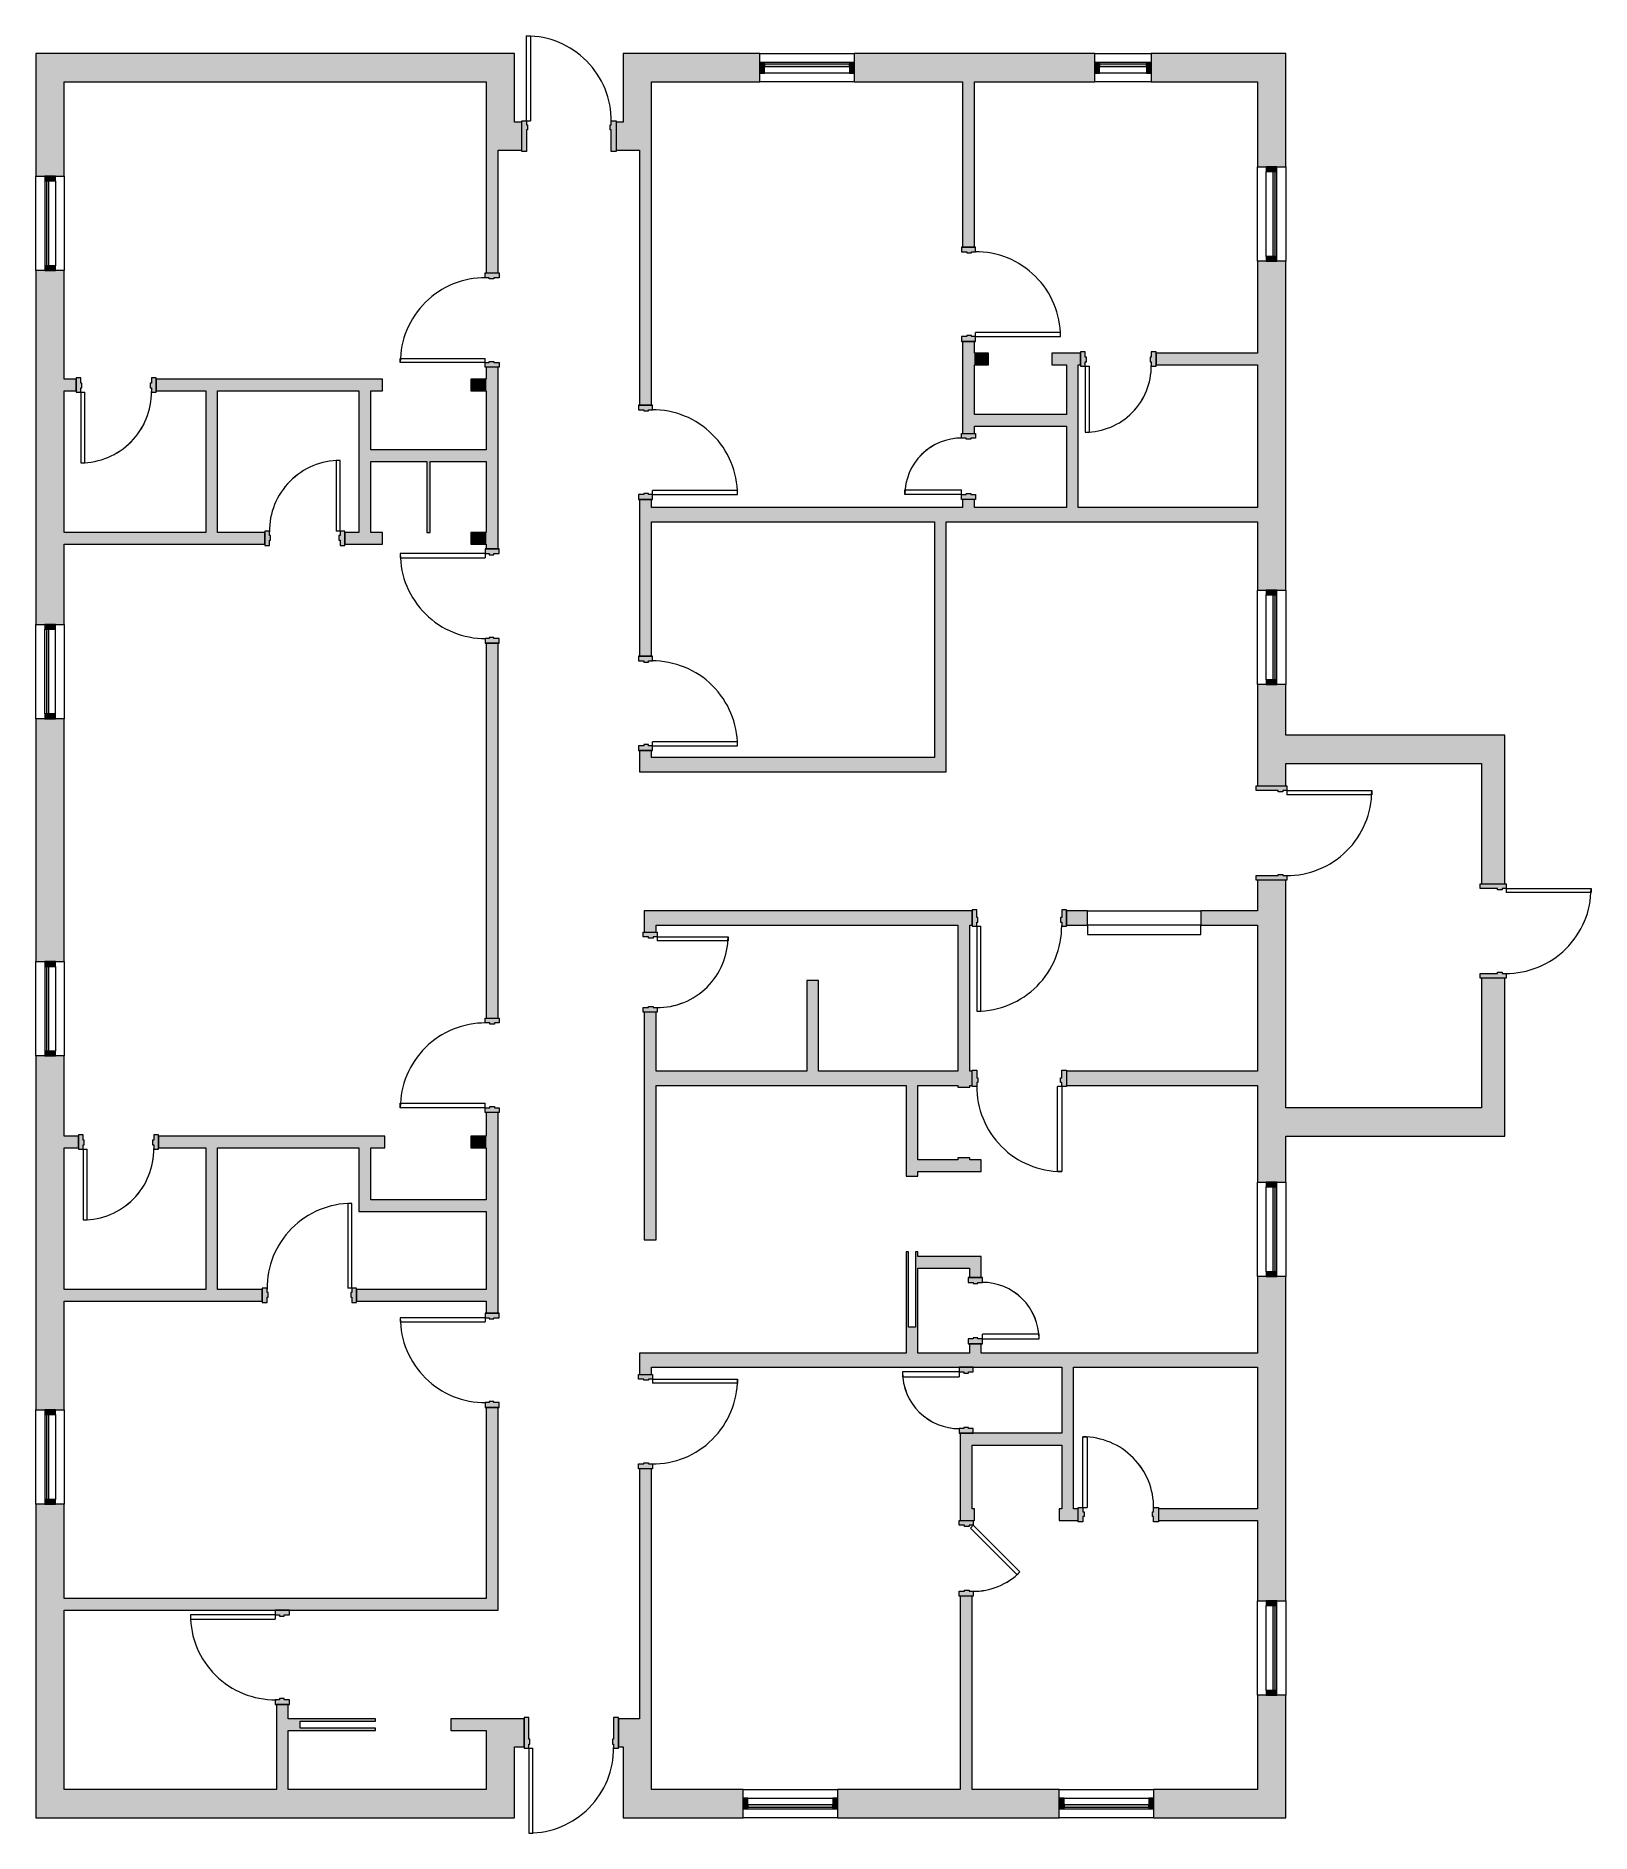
# Model space of a CAD drawing. Header units: inches. Extents: x -916 to -257, y -883 to -121.
import ezdxf

# ---------------------------------------------------------------- set-up
doc = ezdxf.new("R2010")
doc.units = ezdxf.units.IN
doc.header["$MEASUREMENT"] = 0
for name, color, linetype, lineweight in [('A-DOOR', 31, 'Continuous', 9), ('A-DOOR-FRAM', 31, 'Continuous', 9), ('A-GLAZ-CURT', 52, 'Continuous', 9), ('A-GLAZ-CWMG', 51, 'Continuous', 9), ('A-WALL', 113, 'Continuous', 9), ('A-WALL-PATT', 111, 'Continuous', 9), ('I-WALL', 2, 'Continuous', 9)]:
    doc.layers.add(name, color=color, linetype=linetype, lineweight=lineweight)

# ---------------------------------------------------------------- blocks, each defined once
blk = doc.blocks.new('Door-Single_CE_ - HM Door-2_ HM Frame-5136684-LEVEL 1')
at = {"layer": 'A-DOOR-FRAM'}
h = blk.add_hatch(color=253, dxfattribs=at)
h.paths.add_polyline_path([(-20, -0.75), (-20, -3), (-18, -3), (-18, -0.75), (-17.5, -0.75), (-17.5, 1.25), (-18, 1.25), (-18, 3), (-20, 3), (-20, 1.25)])
h.paths.add_polyline_path([(17.5, -0.75), (18, -0.75), (18, -3), (20, -3), (20, 3), (18, 3), (18, 1.25), (17.5, 1.25)])
at = {"layer": 'A-DOOR', "color": 8, "lineweight": 15}
for p, q in [((18, 39), (16.25, 39)), ((16.25, 39), (16.25, 3)), ((18, 3), (18, 39)), ((18, 3), (16.25, 3))]:
    blk.add_line(p, q, dxfattribs=at)
at = {"layer": 'A-DOOR', "color": 253}
blk.add_arc((18, 3), 36, 90, 180.5, dxfattribs=at)
blk.add_arc((18, 3), 36, 90, 180.5, dxfattribs=at)
blk.add_arc((18, 3), 36, 90, 180.5, dxfattribs=at)
blk.add_arc((18, 3), 36, 90, 180.5, dxfattribs=at)
at = {"layer": 'A-DOOR-FRAM', "color": 8, "lineweight": 15}
for p, q in [((-18, 3), (-20, 3)), ((-20, 3), (-20, -3)), ((-18, 1.25), (-18, 3)), ((-17.5, 1.25), (-18, 1.25)), ((-17.5, -0.75), (-17.5, 1.25)), ((18, 1.25), (17.5, 1.25)), ((17.5, 1.25), (17.5, -0.75)), ((20, 3), (18, 3)), ((18, 3), (18, 1.25)), ((20, -3), (20, 3)), ((-20, -3), (-18, -3)), ((-18, -3), (-18, -0.75)), ((-18, -0.75), (-17.5, -0.75)), ((17.5, -0.75), (18, -0.75)), ((18, -0.75), (18, -3)), ((18, -3), (20, -3))]:
    blk.add_line(p, q, dxfattribs=at)
blk = doc.blocks.new('Door-Single_CE_ - WD Door-2_ HM Frame-5153066-LEVEL 1')
at = {"layer": 'A-DOOR-FRAM'}
h = blk.add_hatch(color=253, dxfattribs=at)
h.paths.add_polyline_path([(20, -3), (20, 3), (18, 3), (18, 1), (17.5, 1), (17.5, -1), (18, -1), (18, -3)])
h.paths.add_polyline_path([(-17.5, 1), (-18, 1), (-18, 3), (-20, 3), (-20, -3), (-18, -3), (-18, -1), (-17.5, -1)])
at = {"layer": 'A-DOOR', "color": 8, "lineweight": 15}
for p, q in [((16, -39), (16, -3)), ((18, -3), (16, -3)), ((18, -3), (18, -39)), ((18, -39), (16, -39))]:
    blk.add_line(p, q, dxfattribs=at)
at = {"layer": 'A-DOOR', "color": 253}
blk.add_arc((18, -3), 36, 179.5, 270, dxfattribs=at)
blk.add_arc((18, -3), 36, 179.5, 270, dxfattribs=at)
blk.add_arc((18, -3), 36, 179.5, 270, dxfattribs=at)
blk.add_arc((18, -3), 36, 179.5, 270, dxfattribs=at)
at = {"layer": 'A-DOOR-FRAM', "color": 8, "lineweight": 15}
for p, q in [((-20, 3), (-18, 3)), ((-20, -3), (-20, 3)), ((-18, 3), (-18, 1)), ((-18, 1), (-17.5, 1)), ((-17.5, 1), (-17.5, -1)), ((17.5, 1), (18, 1)), ((17.5, -1), (17.5, 1)), ((18, 3), (20, 3)), ((18, 1), (18, 3)), ((20, 3), (20, -3)), ((-18, -3), (-20, -3)), ((-18, -1), (-18, -3)), ((-17.5, -1), (-18, -1)), ((18, -1), (17.5, -1)), ((18, -3), (18, -1)), ((20, -3), (18, -3))]:
    blk.add_line(p, q, dxfattribs=at)
blk = doc.blocks.new('Door-Single_CE_ - HM Door-2_ HM Frame-5136980-LEVEL 1')
at = {"layer": 'A-DOOR-FRAM'}
h = blk.add_hatch(color=253, dxfattribs=at)
h.paths.add_polyline_path([(20, 3), (18, 3), (18, 0.75), (17.5, 0.75), (17.5, -1.25), (18, -1.25), (18, -3), (20, -3), (20, 0.75)])
h.paths.add_polyline_path([(-17.5, -1.25), (-17.5, 0.75), (-18, 0.75), (-18, 3), (-20, 3), (-20, -3), (-18, -3), (-18, -1.25)])
at = {"layer": 'A-DOOR', "color": 8, "lineweight": 15}
for p, q in [((16.25, -39), (16.25, -3)), ((18, -3), (16.25, -3)), ((18, -3), (18, -39)), ((18, -39), (16.25, -39))]:
    blk.add_line(p, q, dxfattribs=at)
at = {"layer": 'A-DOOR', "color": 253}
blk.add_arc((18, -3), 36, 179.5, 270, dxfattribs=at)
blk.add_arc((18, -3), 36, 179.5, 270, dxfattribs=at)
blk.add_arc((18, -3), 36, 179.5, 270, dxfattribs=at)
blk.add_arc((18, -3), 36, 179.5, 270, dxfattribs=at)
at = {"layer": 'A-DOOR-FRAM', "color": 8, "lineweight": 15}
for p, q in [((-20, 3), (-18, 3)), ((-20, -3), (-20, 3)), ((-18, 3), (-18, 0.75)), ((-18, 0.75), (-17.5, 0.75)), ((-17.5, 0.75), (-17.5, -1.25)), ((17.5, 0.75), (18, 0.75)), ((17.5, -1.25), (17.5, 0.75)), ((18, 3), (20, 3)), ((18, 0.75), (18, 3)), ((20, 3), (20, -3)), ((-18, -3), (-20, -3)), ((-18, -1.25), (-18, -3)), ((-17.5, -1.25), (-18, -1.25)), ((18, -1.25), (17.5, -1.25)), ((18, -3), (18, -1.25)), ((20, -3), (18, -3))]:
    blk.add_line(p, q, dxfattribs=at)
blk = doc.blocks.new('Door-Single_CE_ - HM Door-2_ HM Frame-5137317-LEVEL 1')
at = {"layer": 'A-DOOR-FRAM'}
h = blk.add_hatch(color=253, dxfattribs=at)
h.paths.add_polyline_path([(-20, 6.5), (-20, -6.5), (-18, -6.5), (-18, -4.75), (-17.5, -4.75), (-17.5, -2.75), (-18, -2.75), (-18, 6.5)])
h.paths.add_polyline_path([(20, 6.5), (18, 6.5), (18, -2.75), (17.5, -2.75), (17.5, -4.75), (18, -4.75), (18, -6.5), (20, -6.5), (20, 4.68)])
at = {"layer": 'A-DOOR', "color": 8, "lineweight": 15}
for p, q in [((16.25, -42.5), (16.25, -6.5)), ((18, -6.5), (16.25, -6.5)), ((18, -6.5), (18, -42.5)), ((18, -42.5), (16.25, -42.5))]:
    blk.add_line(p, q, dxfattribs=at)
at = {"layer": 'A-DOOR', "color": 253}
blk.add_arc((18, -6.5), 36, 179.5, 270, dxfattribs=at)
blk.add_arc((18, -6.5), 36, 179.5, 270, dxfattribs=at)
blk.add_arc((18, -6.5), 36, 179.5, 270, dxfattribs=at)
blk.add_arc((18, -6.5), 36, 179.5, 270, dxfattribs=at)
at = {"layer": 'A-DOOR-FRAM', "color": 8, "lineweight": 15}
for p, q in [((-20, 6.5), (-18, 6.5)), ((-20, -6.5), (-20, 6.5)), ((-18, 6.5), (-18, -2.75)), ((18, 6.5), (20, 6.5)), ((18, -2.75), (18, 6.5)), ((20, 6.5), (20, -6.5)), ((-18, -6.5), (-20, -6.5)), ((-18, -2.75), (-17.5, -2.75)), ((-18, -4.75), (-18, -6.5)), ((-17.5, -4.75), (-18, -4.75)), ((-17.5, -2.75), (-17.5, -4.75)), ((17.5, -2.75), (18, -2.75)), ((17.5, -4.75), (17.5, -2.75)), ((18, -4.75), (17.5, -4.75)), ((18, -6.5), (18, -4.75)), ((20, -6.5), (18, -6.5))]:
    blk.add_line(p, q, dxfattribs=at)
blk = doc.blocks.new('Door-Single_CE_ - HM Door-2_ HM Frame-5137424-LEVEL 1')
at = {"layer": 'A-DOOR-FRAM'}
h = blk.add_hatch(color=253, dxfattribs=at)
h.paths.add_polyline_path([(-20, 6.5), (-20, -6.5), (-18, -6.5), (-18, 2.75), (-17.5, 2.75), (-17.5, 4.75), (-18, 4.75), (-18, 6.5)])
h.paths.add_polyline_path([(20, 6.5), (18, 6.5), (18, 4.75), (17.5, 4.75), (17.5, 2.75), (18, 2.75), (18, -6.5), (20, -6.5), (20, 4.75)])
at = {"layer": 'A-DOOR', "color": 8, "lineweight": 15}
for p, q in [((18, 42.5), (16.25, 42.5)), ((16.25, 42.5), (16.25, 6.5)), ((18, 6.5), (18, 42.5)), ((18, 6.5), (16.25, 6.5))]:
    blk.add_line(p, q, dxfattribs=at)
at = {"layer": 'A-DOOR', "color": 253}
blk.add_arc((18, 6.5), 36, 90, 180.5, dxfattribs=at)
blk.add_arc((18, 6.5), 36, 90, 180.5, dxfattribs=at)
blk.add_arc((18, 6.5), 36, 90, 180.5, dxfattribs=at)
blk.add_arc((18, 6.5), 36, 90, 180.5, dxfattribs=at)
at = {"layer": 'A-DOOR-FRAM', "color": 8, "lineweight": 15}
for p, q in [((-18, 6.5), (-20, 6.5)), ((-20, 6.5), (-20, -6.5)), ((-18, 4.75), (-18, 6.5)), ((-17.5, 4.75), (-18, 4.75)), ((-18, -6.5), (-18, 2.75)), ((-18, 2.75), (-17.5, 2.75)), ((-17.5, 2.75), (-17.5, 4.75)), ((18, 4.75), (17.5, 4.75)), ((17.5, 4.75), (17.5, 2.75)), ((17.5, 2.75), (18, 2.75)), ((20, 6.5), (18, 6.5)), ((18, 6.5), (18, 4.75)), ((18, 2.75), (18, -6.5)), ((20, -6.5), (20, 6.5)), ((-20, -6.5), (-18, -6.5)), ((18, -6.5), (20, -6.5))]:
    blk.add_line(p, q, dxfattribs=at)
blk = doc.blocks.new('Door-Single_CE_ - HM Door-2_ HM Frame-V1-LEVEL 1')
at = {"layer": 'A-DOOR-FRAM'}
h = blk.add_hatch(color=253, dxfattribs=at)
h.paths.add_polyline_path([(-20, -1.25), (-20, -3), (-18, -3), (-18, -1.25), (-17.5, -1.25), (-17.5, 0.75), (-18, 0.75), (-18, 3), (-20, 3), (-20, 0.75)])
h.paths.add_polyline_path([(17.5, 0.75), (17.5, -1.25), (18, -1.25), (18, -3), (20, -3), (20, 3), (18, 3), (18, 0.75)])
at = {"layer": 'A-DOOR', "color": 8, "lineweight": 15}
for p, q in [((16.25, -39), (16.25, -3)), ((18, -3), (16.25, -3)), ((18, -3), (18, -39)), ((18, -39), (16.25, -39))]:
    blk.add_line(p, q, dxfattribs=at)
at = {"layer": 'A-DOOR', "color": 253}
blk.add_arc((18, -3), 36, 179.5, 270, dxfattribs=at)
blk.add_arc((18, -3), 36, 179.5, 270, dxfattribs=at)
blk.add_arc((18, -3), 36, 179.5, 270, dxfattribs=at)
blk.add_arc((18, -3), 36, 179.5, 270, dxfattribs=at)
at = {"layer": 'A-DOOR-FRAM', "color": 8, "lineweight": 15}
for p, q in [((-20, 3), (-18, 3)), ((-20, -3), (-20, 3)), ((-18, 3), (-18, 0.75)), ((-18, 0.75), (-17.5, 0.75)), ((-17.5, 0.75), (-17.5, -1.25)), ((17.5, 0.75), (18, 0.75)), ((17.5, -1.25), (17.5, 0.75)), ((18, 3), (20, 3)), ((18, 0.75), (18, 3)), ((20, 3), (20, -3)), ((-18, -3), (-20, -3)), ((-18, -1.25), (-18, -3)), ((-17.5, -1.25), (-18, -1.25)), ((18, -1.25), (17.5, -1.25)), ((18, -3), (18, -1.25)), ((20, -3), (18, -3))]:
    blk.add_line(p, q, dxfattribs=at)
blk = doc.blocks.new('Door-Single_CE_ - HM Door-2_ HM Frame-5142729-LEVEL 1')
at = {"layer": 'A-DOOR-FRAM'}
h = blk.add_hatch(color=253, dxfattribs=at)
h.paths.add_polyline_path([(-17, 0.75), (-17, -3), (-15, -3), (-15, -1.25), (-14.5, -1.25), (-14.5, 0.75), (-15, 0.75), (-15, 3), (-17, 3)])
h.paths.add_polyline_path([(14.5, -1.25), (15, -1.25), (15, -3), (17, -3), (17, 3), (15, 3), (15, 0.75), (14.5, 0.75)])
at = {"layer": 'A-DOOR', "color": 8, "lineweight": 15}
for p, q in [((13.25, -33), (13.25, -3)), ((15, -3), (13.25, -3)), ((15, -3), (15, -33)), ((15, -33), (13.25, -33))]:
    blk.add_line(p, q, dxfattribs=at)
at = {"layer": 'A-DOOR', "color": 253}
for start in [179.45228, 179.45228, 179.5, 179.5]:
    blk.add_arc((15, -3), 30, start, 270, dxfattribs=at)
at = {"layer": 'A-DOOR-FRAM', "color": 8, "lineweight": 15}
for p, q in [((-17, 3), (-15, 3)), ((-17, -3), (-17, 3)), ((-15, 3), (-15, 0.75)), ((-15, 0.75), (-14.5, 0.75)), ((-14.5, 0.75), (-14.5, -1.25)), ((14.5, 0.75), (15, 0.75)), ((14.5, -1.25), (14.5, 0.75)), ((15, 3), (17, 3)), ((15, 0.75), (15, 3)), ((17, 3), (17, -3)), ((-15, -3), (-17, -3)), ((-15, -1.25), (-15, -3)), ((-14.5, -1.25), (-15, -1.25)), ((15, -1.25), (14.5, -1.25)), ((15, -3), (15, -1.25)), ((17, -3), (15, -3))]:
    blk.add_line(p, q, dxfattribs=at)
blk = doc.blocks.new('Door-Single_CE_ - HM Door-2_ HM Frame-V2-LEVEL 1')
at = {"layer": 'A-DOOR-FRAM'}
h = blk.add_hatch(color=253, dxfattribs=at)
h.paths.add_polyline_path([(20, 1.25), (20, 3), (18, 3), (18, 1.25), (17.5, 1.25), (17.5, -0.75), (18, -0.75), (18, -3), (20, -3), (20, -0.75)])
h.paths.add_polyline_path([(-17.5, 1.25), (-18, 1.25), (-18, 3), (-20, 3), (-20, -3), (-18, -3), (-18, -0.75), (-17.5, -0.75)])
at = {"layer": 'A-DOOR', "color": 8, "lineweight": 15}
for p, q in [((18, 39), (16.25, 39)), ((16.25, 39), (16.25, 3)), ((18, 3), (18, 39)), ((18, 3), (16.25, 3))]:
    blk.add_line(p, q, dxfattribs=at)
at = {"layer": 'A-DOOR', "color": 253}
blk.add_arc((18, 3), 36, 90, 180.5, dxfattribs=at)
blk.add_arc((18, 3), 36, 90, 180.5, dxfattribs=at)
blk.add_arc((18, 3), 36, 90, 180.5, dxfattribs=at)
blk.add_arc((18, 3), 36, 90, 180.5, dxfattribs=at)
at = {"layer": 'A-DOOR-FRAM', "color": 8, "lineweight": 15}
for p, q in [((-18, 3), (-20, 3)), ((-20, 3), (-20, -3)), ((-18, 1.25), (-18, 3)), ((-17.5, 1.25), (-18, 1.25)), ((-17.5, -0.75), (-17.5, 1.25)), ((18, 1.25), (17.5, 1.25)), ((17.5, 1.25), (17.5, -0.75)), ((20, 3), (18, 3)), ((18, 3), (18, 1.25)), ((20, -3), (20, 3)), ((-20, -3), (-18, -3)), ((-18, -3), (-18, -0.75)), ((-18, -0.75), (-17.5, -0.75)), ((17.5, -0.75), (18, -0.75)), ((18, -0.75), (18, -3)), ((18, -3), (20, -3))]:
    blk.add_line(p, q, dxfattribs=at)
blk = doc.blocks.new('Door-Single_CE_ - HM Door-2_ HM Frame-5137869-LEVEL 1')
at = {"layer": 'A-DOOR-FRAM'}
h = blk.add_hatch(color=253, dxfattribs=at)
h.paths.add_polyline_path([(-20, 3.5), (-20, -3.5), (-18, -3.5), (-18, -0.25), (-17.5, -0.25), (-17.5, 1.75), (-18, 1.75), (-18, 3.5)])
h.paths.add_polyline_path([(18, 3.5), (18, 1.75), (17.5, 1.75), (17.5, -0.25), (18, -0.25), (18, -3.5), (20, -3.5), (20, 3.5)])
at = {"layer": 'A-DOOR', "color": 8, "lineweight": 15}
for p, q in [((18, 39.5), (16.25, 39.5)), ((16.25, 39.5), (16.25, 3.5)), ((18, 3.5), (18, 39.5)), ((18, 3.5), (16.25, 3.5))]:
    blk.add_line(p, q, dxfattribs=at)
at = {"layer": 'A-DOOR', "color": 253}
blk.add_arc((18, 3.5), 36, 90, 180.5, dxfattribs=at)
blk.add_arc((18, 3.5), 36, 90, 180.5, dxfattribs=at)
blk.add_arc((18, 3.5), 36, 90, 180.5, dxfattribs=at)
blk.add_arc((18, 3.5), 36, 90, 180.5, dxfattribs=at)
at = {"layer": 'A-DOOR-FRAM', "color": 8, "lineweight": 15}
for p, q in [((-18, 3.5), (-20, 3.5)), ((-20, 3.5), (-20, -3.5)), ((-18, 1.75), (-18, 3.5)), ((-17.5, 1.75), (-18, 1.75)), ((-17.5, -0.25), (-17.5, 1.75)), ((18, 1.75), (17.5, 1.75)), ((17.5, 1.75), (17.5, -0.25)), ((20, 3.5), (18, 3.5)), ((18, 3.5), (18, 1.75)), ((20, -3.5), (20, 3.5)), ((-20, -3.5), (-18, -3.5)), ((-18, -3.5), (-18, -0.25)), ((-18, -0.25), (-17.5, -0.25)), ((17.5, -0.25), (18, -0.25)), ((18, -0.25), (18, -3.5)), ((18, -3.5), (20, -3.5))]:
    blk.add_line(p, q, dxfattribs=at)
blk = doc.blocks.new('Door-Single_CE_ - HM Door-2_ HM Frame-5138595-LEVEL 1')
at = {"layer": 'A-DOOR-FRAM'}
h = blk.add_hatch(color=253, dxfattribs=at)
h.paths.add_polyline_path([(-14, 3), (-16, 3), (-16, -3), (-14, -3), (-14, -0.75), (-13.5, -0.75), (-13.5, 1.25), (-14, 1.25)])
h.paths.add_polyline_path([(16, 3), (14, 3), (14, 1.25), (13.5, 1.25), (13.5, -0.75), (14, -0.75), (14, -3), (16, -3), (16, 1.25)])
at = {"layer": 'A-DOOR', "color": 8, "lineweight": 15}
for p, q in [((14, 31), (12.25, 31)), ((12.25, 31), (12.25, 3)), ((14, 3), (14, 31)), ((14, 3), (12.25, 3))]:
    blk.add_line(p, q, dxfattribs=at)
at = {"layer": 'A-DOOR', "color": 253}
for end in [180.5, 180.5, 180.56695, 180.56695]:
    blk.add_arc((14, 3), 28, 90, end, dxfattribs=at)
at = {"layer": 'A-DOOR-FRAM', "color": 8, "lineweight": 15}
for p, q in [((-14, 3), (-16, 3)), ((-16, 3), (-16, -3)), ((-14, 1.25), (-14, 3)), ((-13.5, 1.25), (-14, 1.25)), ((-13.5, -0.75), (-13.5, 1.25)), ((14, 1.25), (13.5, 1.25)), ((13.5, 1.25), (13.5, -0.75)), ((16, 3), (14, 3)), ((14, 3), (14, 1.25)), ((16, -3), (16, 3)), ((-16, -3), (-14, -3)), ((-14, -3), (-14, -0.75)), ((-14, -0.75), (-13.5, -0.75)), ((13.5, -0.75), (14, -0.75)), ((14, -0.75), (14, -3)), ((14, -3), (16, -3))]:
    blk.add_line(p, q, dxfattribs=at)
blk = doc.blocks.new('Door-Single_CE_ - HM Door-2_ HM Frame-5153006-LEVEL 1')
at = {"layer": 'A-DOOR-FRAM'}
h = blk.add_hatch(color=253, dxfattribs=at)
h.paths.add_polyline_path([(-16, -3), (-14, -3), (-14, -1.25), (-13.5, -1.25), (-13.5, 0.75), (-14, 0.75), (-14, 3), (-16, 3), (-16, -1.25)])
h.paths.add_polyline_path([(13.5, -1.25), (14, -1.25), (14, -3), (16, -3), (16, 3), (14, 3), (14, 0.75), (13.5, 0.75)])
at = {"layer": 'A-DOOR', "color": 8, "lineweight": 15}
for p, q in [((-7.04, -21.56), (12.76, -1.76)), ((14, -3), (-5.8, -22.8)), ((14, -3), (12.76, -1.76)), ((-5.8, -22.8), (-7.04, -21.56))]:
    blk.add_line(p, q, dxfattribs=at)
at = {"layer": 'A-DOOR', "color": 253}
for start in [179.43305, 179.43305, 179.5, 179.5]:
    blk.add_arc((14, -3), 28, start, 225, dxfattribs=at)
at = {"layer": 'A-DOOR-FRAM', "color": 8, "lineweight": 15}
for p, q in [((-16, 3), (-14, 3)), ((-16, -3), (-16, 3)), ((-14, 3), (-14, 0.75)), ((-14, 0.75), (-13.5, 0.75)), ((-13.5, 0.75), (-13.5, -1.25)), ((13.5, 0.75), (14, 0.75)), ((13.5, -1.25), (13.5, 0.75)), ((14, 3), (16, 3)), ((14, 0.75), (14, 3)), ((16, 3), (16, -3)), ((-14, -3), (-16, -3)), ((-14, -1.25), (-14, -3)), ((-13.5, -1.25), (-14, -1.25)), ((14, -1.25), (13.5, -1.25)), ((14, -3), (14, -1.25)), ((16, -3), (14, -3))]:
    blk.add_line(p, q, dxfattribs=at)
blk = doc.blocks.new('Door-Single_CE_ - HM Door-2_ HM Frame-5139500-LEVEL 1')
at = {"layer": 'A-DOOR-FRAM'}
h = blk.add_hatch(color=253, dxfattribs=at)
h.paths.add_polyline_path([(-20, -3.75), (-20, -5.5), (-18, -5.5), (-18, -3.75), (-17.5, -3.75), (-17.5, -1.75), (-18, -1.75), (-18, 5.5), (-20, 5.5), (-20, -1.75)])
h.paths.add_polyline_path([(17.5, -1.75), (17.5, -3.75), (18, -3.75), (18, -5.5), (20, -5.5), (20, 5.5), (18, 5.5), (18, -1.75)])
at = {"layer": 'A-DOOR', "color": 8, "lineweight": 15}
for p, q in [((16.25, -41.5), (16.25, -5.5)), ((18, -5.5), (16.25, -5.5)), ((18, -5.5), (18, -41.5)), ((18, -41.5), (16.25, -41.5))]:
    blk.add_line(p, q, dxfattribs=at)
at = {"layer": 'A-DOOR', "color": 253}
blk.add_arc((18, -5.5), 36, 179.5, 270, dxfattribs=at)
blk.add_arc((18, -5.5), 36, 179.5, 270, dxfattribs=at)
blk.add_arc((18, -5.5), 36, 179.5, 270, dxfattribs=at)
blk.add_arc((18, -5.5), 36, 179.5, 270, dxfattribs=at)
at = {"layer": 'A-DOOR-FRAM', "color": 8, "lineweight": 15}
for p, q in [((-20, 5.5), (-18, 5.5)), ((-20, -5.5), (-20, 5.5)), ((-18, 5.5), (-18, -1.75)), ((18, 5.5), (20, 5.5)), ((18, -1.75), (18, 5.5)), ((20, 5.5), (20, -5.5)), ((-18, -5.5), (-20, -5.5)), ((-18, -1.75), (-17.5, -1.75)), ((-18, -3.75), (-18, -5.5)), ((-17.5, -3.75), (-18, -3.75)), ((-17.5, -1.75), (-17.5, -3.75)), ((17.5, -1.75), (18, -1.75)), ((17.5, -3.75), (17.5, -1.75)), ((18, -3.75), (17.5, -3.75)), ((18, -5.5), (18, -3.75)), ((20, -5.5), (18, -5.5))]:
    blk.add_line(p, q, dxfattribs=at)
blk = doc.blocks.new('Door-Single_CE_ - HM Door-2_ HM Frame-5142042-LEVEL 1')
at = {"layer": 'A-DOOR-FRAM'}
h = blk.add_hatch(color=253, dxfattribs=at)
h.paths.add_polyline_path([(-15, 3), (-17, 3), (-17, -3), (-15, -3), (-15, -0.75), (-14.5, -0.75), (-14.5, 1.25), (-15, 1.25)])
h.paths.add_polyline_path([(17, 3), (15, 3), (15, 1.25), (14.5, 1.25), (14.5, -0.75), (15, -0.75), (15, -3), (17, -3), (17, 1.25)])
at = {"layer": 'A-DOOR', "color": 8, "lineweight": 15}
for p, q in [((15, 33), (13.25, 33)), ((13.25, 33), (13.25, 3)), ((15, 3), (15, 33)), ((15, 3), (13.25, 3))]:
    blk.add_line(p, q, dxfattribs=at)
at = {"layer": 'A-DOOR', "color": 253}
for end in [180.5, 180.5, 180.54772, 180.54772]:
    blk.add_arc((15, 3), 30, 90, end, dxfattribs=at)
at = {"layer": 'A-DOOR-FRAM', "color": 8, "lineweight": 15}
for p, q in [((-15, 3), (-17, 3)), ((-17, 3), (-17, -3)), ((-15, 1.25), (-15, 3)), ((-14.5, 1.25), (-15, 1.25)), ((-14.5, -0.75), (-14.5, 1.25)), ((15, 1.25), (14.5, 1.25)), ((14.5, 1.25), (14.5, -0.75)), ((17, 3), (15, 3)), ((15, 3), (15, 1.25)), ((17, -3), (17, 3)), ((-17, -3), (-15, -3)), ((-15, -3), (-15, -0.75)), ((-15, -0.75), (-14.5, -0.75)), ((14.5, -0.75), (15, -0.75)), ((15, -0.75), (15, -3)), ((15, -3), (17, -3))]:
    blk.add_line(p, q, dxfattribs=at)
blk = doc.blocks.new('Door-Single_CE_ - HM Door-2_ HM Frame-V3-LEVEL 1')
at = {"layer": 'A-DOOR-FRAM'}
h = blk.add_hatch(color=253, dxfattribs=at)
h.paths.add_polyline_path([(17, -3), (17, 3), (15, 3), (15, 1.25), (14.5, 1.25), (14.5, -0.75), (15, -0.75), (15, -3)])
h.paths.add_polyline_path([(-17, -3), (-15, -3), (-15, -0.75), (-14.5, -0.75), (-14.5, 1.25), (-15, 1.25), (-15, 3), (-17, 3), (-17, -0.75)])
at = {"layer": 'A-DOOR', "color": 8, "lineweight": 15}
for p, q in [((15, 33), (13.25, 33)), ((13.25, 33), (13.25, 3)), ((15, 3), (15, 33)), ((15, 3), (13.25, 3))]:
    blk.add_line(p, q, dxfattribs=at)
at = {"layer": 'A-DOOR', "color": 253}
for end in [180.5, 180.5, 180.54772, 180.54772]:
    blk.add_arc((15, 3), 30, 90, end, dxfattribs=at)
at = {"layer": 'A-DOOR-FRAM', "color": 8, "lineweight": 15}
for p, q in [((-15, 3), (-17, 3)), ((-17, 3), (-17, -3)), ((-15, 1.25), (-15, 3)), ((-14.5, 1.25), (-15, 1.25)), ((-14.5, -0.75), (-14.5, 1.25)), ((15, 1.25), (14.5, 1.25)), ((14.5, 1.25), (14.5, -0.75)), ((17, 3), (15, 3)), ((15, 3), (15, 1.25)), ((17, -3), (17, 3)), ((-17, -3), (-15, -3)), ((-15, -3), (-15, -0.75)), ((-15, -0.75), (-14.5, -0.75)), ((14.5, -0.75), (15, -0.75)), ((15, -0.75), (15, -3)), ((15, -3), (17, -3))]:
    blk.add_line(p, q, dxfattribs=at)
blk = doc.blocks.new('Door-Single_CE_ - HM Door-2_ HM Frame-5150739-LEVEL 1')
at = {"layer": 'A-DOOR-FRAM'}
h = blk.add_hatch(color=253, dxfattribs=at)
h.paths.add_polyline_path([(-20, -3.5), (-18, -3.5), (-18, -1.75), (-17.5, -1.75), (-17.5, 0.25), (-18, 0.25), (-18, 3.5), (-20, 3.5), (-20, -1.75)])
h.paths.add_polyline_path([(18, -3.5), (20, -3.5), (20, 3.5), (18, 3.5), (18, 0.25), (17.5, 0.25), (17.5, -1.75), (18, -1.75)])
at = {"layer": 'A-DOOR', "color": 8, "lineweight": 15}
for p, q in [((16.25, -39.5), (16.25, -3.5)), ((18, -3.5), (16.25, -3.5)), ((18, -3.5), (18, -39.5)), ((18, -39.5), (16.25, -39.5))]:
    blk.add_line(p, q, dxfattribs=at)
at = {"layer": 'A-DOOR', "color": 253}
blk.add_arc((18, -3.5), 36, 179.5, 270, dxfattribs=at)
blk.add_arc((18, -3.5), 36, 179.5, 270, dxfattribs=at)
blk.add_arc((18, -3.5), 36, 179.5, 270, dxfattribs=at)
blk.add_arc((18, -3.5), 36, 179.5, 270, dxfattribs=at)
at = {"layer": 'A-DOOR-FRAM', "color": 8, "lineweight": 15}
for p, q in [((-20, 3.5), (-18, 3.5)), ((-20, -3.5), (-20, 3.5)), ((-18, 3.5), (-18, 0.25)), ((-18, 0.25), (-17.5, 0.25)), ((-17.5, 0.25), (-17.5, -1.75)), ((17.5, 0.25), (18, 0.25)), ((17.5, -1.75), (17.5, 0.25)), ((18, 3.5), (20, 3.5)), ((18, 0.25), (18, 3.5)), ((20, 3.5), (20, -3.5)), ((-18, -3.5), (-20, -3.5)), ((-18, -1.75), (-18, -3.5)), ((-17.5, -1.75), (-18, -1.75)), ((18, -1.75), (17.5, -1.75)), ((18, -3.5), (18, -1.75)), ((20, -3.5), (18, -3.5))]:
    blk.add_line(p, q, dxfattribs=at)
blk = doc.blocks.new('System Panel - zGlazed-5146573-LEVEL 1')
at = {"layer": 'A-GLAZ-CURT'}
blk.add_hatch(color=253, dxfattribs=at).paths.add_polyline_path([(18, 0.5), (18, 1.5), (-18, 1.5), (-18, 0.5), (13, 0.5)])
at = {"layer": 'A-GLAZ-CURT', "color": 8, "lineweight": 15}
for p, q in [((18, 1.5), (-18, 1.5)), ((-18, 1.5), (-18, 0.5)), ((-18, 0.5), (18, 0.5)), ((18, 0.5), (18, 1.5))]:
    blk.add_line(p, q, dxfattribs=at)
blk = doc.blocks.new('Rectangular Mullion - 4 1_2_ x 2_ Rectangular_CE_-5146572-LEVEL 1')
at = {"layer": 'A-GLAZ-CWMG', "color": 253}
for p, q in [((-571.01, -132.51), (-607.01, -132.51)), ((-571.01, -137.01), (-607.01, -137.01))]:
    blk.add_line(p, q, dxfattribs=at)
blk = doc.blocks.new('Rectangular Mullion - 4 1_2_ x 2_ Rectangular_CE_-5146433-LEVEL 1')
at = {"layer": 'A-GLAZ-CWMG'}
blk.add_hatch(color=253, dxfattribs=at).paths.add_polyline_path([(0, 2.25), (0, -2.25), (-2, -2.25), (-2, 2.25)])
at = {"layer": 'A-GLAZ-CWMG', "color": 8, "lineweight": 15}
for p, q in [((-2, 2.25), (0, 2.25)), ((-2, -2.25), (-2, 2.25)), ((0, 2.25), (0, -2.25)), ((0, -2.25), (-2, -2.25))]:
    blk.add_line(p, q, dxfattribs=at)
blk = doc.blocks.new('Rectangular Mullion - 4 1_2_ x 2_ Rectangular_CE_-5146434-LEVEL 1')
at = {"layer": 'A-GLAZ-CWMG'}
blk.add_hatch(color=253, dxfattribs=at).paths.add_polyline_path([(-2, 2.25), (-2, -2.25), (0, -2.25), (0, 2.25)])
at = {"layer": 'A-GLAZ-CWMG', "color": 8, "lineweight": 15}
for p, q in [((0, 2.25), (-2, 2.25)), ((-2, 2.25), (-2, -2.25)), ((0, -2.25), (0, 2.25)), ((-2, -2.25), (0, -2.25))]:
    blk.add_line(p, q, dxfattribs=at)
blk = doc.blocks.new('System Panel - zGlazed-5146652-LEVEL 1')
at = {"layer": 'A-GLAZ-CURT'}
blk.add_hatch(color=253, dxfattribs=at).paths.add_polyline_path([(10, 0.5), (10, 1.5), (-10, 1.5), (-10, 0.5)])
at = {"layer": 'A-GLAZ-CURT', "color": 8, "lineweight": 15}
for p, q in [((10, 1.5), (-10, 1.5)), ((-10, 1.5), (-10, 0.5)), ((-10, 0.5), (10, 0.5)), ((10, 0.5), (10, 1.5))]:
    blk.add_line(p, q, dxfattribs=at)
blk = doc.blocks.new('Rectangular Mullion - 4 1_2_ x 2_ Rectangular_CE_-5146651-LEVEL 1')
at = {"layer": 'A-GLAZ-CWMG', "color": 253}
for p, q in [((-445.01, -132.51), (-465.01, -132.51)), ((-445.01, -137.01), (-465.01, -137.01))]:
    blk.add_line(p, q, dxfattribs=at)
blk = doc.blocks.new('System Panel - zGlazed-5146859-LEVEL 1')
at = {"layer": 'A-GLAZ-CURT'}
blk.add_hatch(color=253, dxfattribs=at).paths.add_polyline_path([(18, -0.5), (-18, -0.5), (-18, -1.5), (18, -1.5)])
at = {"layer": 'A-GLAZ-CURT', "color": 8, "lineweight": 15}
for p, q in [((18, -0.5), (-18, -0.5)), ((-18, -0.5), (-18, -1.5)), ((-18, -1.5), (18, -1.5)), ((18, -1.5), (18, -0.5))]:
    blk.add_line(p, q, dxfattribs=at)
blk = doc.blocks.new('Rectangular Mullion - 4 1_2_ x 2_ Rectangular_CE_-5146858-LEVEL 1')
at = {"layer": 'A-GLAZ-CWMG', "color": 253}
for p, q in [((-912.26, -408.76), (-912.26, -372.76)), ((-907.76, -408.76), (-907.76, -372.76))]:
    blk.add_line(p, q, dxfattribs=at)
blk = doc.blocks.new('Rectangular Mullion - 4 1_2_ x 2_ Rectangular_CE_-5146671-LEVEL 1')
at = {"layer": 'A-GLAZ-CWMG'}
blk.add_hatch(color=253, dxfattribs=at).paths.add_polyline_path([(0, -2.25), (-2, -2.25), (-2, 2.25), (0, 2.25)])
at = {"layer": 'A-GLAZ-CWMG', "color": 8, "lineweight": 15}
for p, q in [((-2, 2.25), (0, 2.25)), ((-2, -2.25), (-2, 2.25)), ((0, 2.25), (0, -2.25)), ((0, -2.25), (-2, -2.25))]:
    blk.add_line(p, q, dxfattribs=at)
blk = doc.blocks.new('Rectangular Mullion - 4 1_2_ x 2_ Rectangular_CE_-5146672-LEVEL 1')
at = {"layer": 'A-GLAZ-CWMG'}
blk.add_hatch(color=253, dxfattribs=at).paths.add_polyline_path([(-2, -2.25), (0, -2.25), (0, 2.25), (-2, 2.25)])
at = {"layer": 'A-GLAZ-CWMG', "color": 8, "lineweight": 15}
for p, q in [((0, 2.25), (-2, 2.25)), ((-2, 2.25), (-2, -2.25)), ((0, -2.25), (0, 2.25)), ((-2, -2.25), (0, -2.25))]:
    blk.add_line(p, q, dxfattribs=at)
blk = doc.blocks.new('Door-Single_CE_ - WD Door-2_ WD Frame-5149567-LEVEL 1')
at = {"layer": 'A-DOOR-FRAM'}
h = blk.add_hatch(color=253, dxfattribs=at)
h.paths.add_polyline_path([(14, 1), (14, 3), (12, 3), (12, 1), (11.5, 1), (11.5, -1), (12, -1), (12, -3), (14, -3), (14, -1)])
h.paths.add_polyline_path([(-11.5, 1), (-12, 1), (-12, 3), (-14, 3), (-14, -3), (-12, -3), (-12, -1), (-11.5, -1)])
at = {"layer": 'A-DOOR', "color": 8, "lineweight": 15}
for p, q in [((10, -27), (10, -3)), ((12, -3), (10, -3)), ((12, -3), (12, -27)), ((12, -27), (10, -27))]:
    blk.add_line(p, q, dxfattribs=at)
at = {"layer": 'A-DOOR', "color": 253}
for start in [179.38763, 179.38763, 179.5, 179.5]:
    blk.add_arc((12, -3), 24, start, 270, dxfattribs=at)
at = {"layer": 'A-DOOR-FRAM', "color": 8, "lineweight": 15}
for p, q in [((-14, 3), (-12, 3)), ((-14, -3), (-14, 3)), ((-12, 3), (-12, 1)), ((-12, 1), (-11.5, 1)), ((-11.5, 1), (-11.5, -1)), ((11.5, 1), (12, 1)), ((11.5, -1), (11.5, 1)), ((12, 3), (14, 3)), ((12, 1), (12, 3)), ((14, 3), (14, -3)), ((-12, -3), (-14, -3)), ((-12, -1), (-12, -3)), ((-11.5, -1), (-12, -1)), ((12, -1), (11.5, -1)), ((12, -3), (12, -1)), ((14, -3), (12, -3))]:
    blk.add_line(p, q, dxfattribs=at)
blk = doc.blocks.new('Overhead Counter Door - 4_ x 4_-5150714-LEVEL 1')
at = {"layer": 'A-DOOR', "color": 253}
for p, q in [((24, -3), (-24, -3)), ((-24, -3), (-24, -7)), ((-24, -7), (24, -7)), ((24, -7), (24, -3))]:
    blk.add_line(p, q, dxfattribs=at)
blk = doc.blocks.new('Door-Single_CE_ - WD Door-2_ WD Frame-5152556-LEVEL 1')
at = {"layer": 'A-DOOR-FRAM'}
h = blk.add_hatch(color=253, dxfattribs=at)
h.paths.add_polyline_path([(14, -1), (14, 3), (12, 3), (12, 1), (11.5, 1), (11.5, -1), (12, -1), (12, -3), (14, -3)])
h.paths.add_polyline_path([(-11.5, 1), (-12, 1), (-12, 3), (-14, 3), (-14, -3), (-12, -3), (-12, -1), (-11.5, -1)])
at = {"layer": 'A-DOOR', "color": 8, "lineweight": 15}
for p, q in [((12, 27), (10, 27)), ((10, 27), (10, 3)), ((12, 3), (12, 27)), ((12, 3), (10, 3))]:
    blk.add_line(p, q, dxfattribs=at)
at = {"layer": 'A-DOOR', "color": 253}
for end in [180.5, 180.5, 180.61237, 180.61237]:
    blk.add_arc((12, 3), 24, 90, end, dxfattribs=at)
at = {"layer": 'A-DOOR-FRAM', "color": 8, "lineweight": 15}
for p, q in [((-12, 3), (-14, 3)), ((-14, 3), (-14, -3)), ((-12, 1), (-12, 3)), ((-11.5, 1), (-12, 1)), ((-11.5, -1), (-11.5, 1)), ((12, 1), (11.5, 1)), ((11.5, 1), (11.5, -1)), ((14, 3), (12, 3)), ((12, 3), (12, 1)), ((14, -3), (14, 3)), ((-14, -3), (-12, -3)), ((-12, -3), (-12, -1)), ((-12, -1), (-11.5, -1)), ((11.5, -1), (12, -1)), ((12, -1), (12, -3)), ((12, -3), (14, -3))]:
    blk.add_line(p, q, dxfattribs=at)
blk = doc.blocks.new('Door-Single_CE_ - WD Door-2_ WD Frame-V4-LEVEL 1')
at = {"layer": 'A-DOOR-FRAM'}
h = blk.add_hatch(color=253, dxfattribs=at)
h.paths.add_polyline_path([(-14, -3), (-12, -3), (-12, -1), (-11.5, -1), (-11.5, 1), (-12, 1), (-12, 3), (-14, 3), (-14, -1)])
h.paths.add_polyline_path([(11.5, 1), (11.5, -1), (12, -1), (12, -3), (14, -3), (14, 3), (12, 3), (12, 1)])
at = {"layer": 'A-DOOR', "color": 8, "lineweight": 15}
for p, q in [((12, 27), (10, 27)), ((10, 27), (10, 3)), ((12, 3), (12, 27)), ((12, 3), (10, 3))]:
    blk.add_line(p, q, dxfattribs=at)
at = {"layer": 'A-DOOR', "color": 253}
for end in [180.5, 180.5, 180.61237, 180.61237]:
    blk.add_arc((12, 3), 24, 90, end, dxfattribs=at)
at = {"layer": 'A-DOOR-FRAM', "color": 8, "lineweight": 15}
for p, q in [((-12, 3), (-14, 3)), ((-14, 3), (-14, -3)), ((-12, 1), (-12, 3)), ((-11.5, 1), (-12, 1)), ((-11.5, -1), (-11.5, 1)), ((12, 1), (11.5, 1)), ((11.5, 1), (11.5, -1)), ((14, 3), (12, 3)), ((12, 3), (12, 1)), ((14, -3), (14, 3)), ((-14, -3), (-12, -3)), ((-12, -3), (-12, -1)), ((-12, -1), (-11.5, -1)), ((11.5, -1), (12, -1)), ((12, -1), (12, -3)), ((12, -3), (14, -3))]:
    blk.add_line(p, q, dxfattribs=at)

msp = doc.modelspace()

# ---------------------------------------------------------------- hatches: boundary and pattern name
at = {"layer": 'A-WALL-PATT'}
h = msp.add_hatch(color=253, dxfattribs=at)
h.paths.add_polyline_path([(-916.01, -876.76), (-904.01, -876.76), (-904.01, -743.76), (-916.01, -743.76), (-916.01, -864.76)])
h.paths.add_polyline_path([(-904.01, -703.76), (-904.01, -553.76), (-916.01, -553.76), (-916.01, -703.76)])
h.paths.add_polyline_path([(-904.01, -513.76), (-904.01, -410.76), (-916.01, -410.76), (-916.01, -513.76)])
h.paths.add_polyline_path([(-904.01, -370.76), (-904.01, -220.76), (-916.01, -220.76), (-916.01, -370.76)])
h.paths.add_polyline_path([(-904.01, -180.76), (-904.01, -128.76), (-916.01, -128.76), (-916.01, -180.76)])
for points in [[(-713.01, -140.76), (-713.01, -128.76), (-904.01, -128.76), (-904.01, -140.76), (-725.01, -140.76)], [(-713.01, -169.76), (-713.01, -140.76), (-725.01, -140.76), (-725.01, -169.76), (-720.01, -169.76)], [(-655.01, -169.76), (-655.01, -140.76), (-667.01, -140.76), (-667.01, -169.76), (-660.01, -169.76)], [(-512.01, -260.76), (-512.01, -255.76), (-518.01, -255.76), (-518.01, -260.76)], [(-479.01, -321.26), (-474.01, -321.26), (-474.01, -260.76), (-479.01, -260.76), (-479.01, -286.76)], [(-839.01, -331.76), (-839.01, -271.76), (-844.01, -271.76), (-844.01, -331.76)], [(-774.01, -331.76), (-774.01, -271.76), (-779.01, -271.76), (-779.01, -331.76)], [(-725.01, -271.76), (-725.01, -266.76), (-731.51, -266.76), (-731.51, -271.76)], [(-479.01, -286.76), (-479.01, -281.76), (-518.01, -281.76), (-518.01, -286.76)], [(-725.01, -301.76), (-725.01, -296.76), (-774.01, -296.76), (-774.01, -301.76), (-748.76, -301.76)], [(-748.76, -331.76), (-748.76, -301.76), (-750.26, -301.76), (-750.26, -331.76)], [(-398.01, -327.26), (-398.01, -321.26), (-655.01, -321.26), (-655.01, -327.26), (-474.01, -327.26)], [(-530.01, -427.26), (-530.01, -327.26), (-535.01, -327.26), (-535.01, -427.26)], [(-725.01, -336.76), (-725.01, -331.76), (-731.51, -331.76), (-731.51, -336.76)], [(-303.01, -429.76), (-303.01, -417.76), (-386.01, -417.76), (-386.01, -429.76)], [(-535.01, -433.26), (-530.01, -433.26), (-530.01, -427.26), (-655.01, -427.26), (-655.01, -433.26), (-576.01, -433.26)], [(-584.12, -560.26), (-584.12, -521.76), (-589.12, -521.76), (-589.12, -560.26)], [(-542.01, -602.76), (-542.01, -566.26), (-547.01, -566.26), (-547.01, -602.76)], [(-303.01, -587.76), (-293.01, -587.76), (-293.01, -575.76), (-386.01, -575.76), (-386.01, -587.76)], [(-844.01, -652.76), (-839.01, -652.76), (-839.01, -592.76), (-844.01, -592.76), (-844.01, -613.53)], [(-774.01, -614.76), (-774.01, -592.76), (-779.01, -592.76), (-779.01, -614.76)], [(-725.01, -592.76), (-725.01, -587.76), (-731.51, -587.76), (-731.51, -592.76)], [(-525.01, -602.76), (-515.12, -602.76), (-515.12, -597.76), (-542.01, -597.76), (-542.01, -602.76)], [(-725.01, -619.76), (-725.01, -614.76), (-779.01, -614.76), (-779.01, -619.76), (-764.66, -619.76)], [(-520.12, -643.76), (-515.12, -643.76), (-515.12, -638.76), (-542.01, -638.76), (-542.01, -643.76)], [(-398.01, -685.76), (-398.01, -679.76), (-660.01, -679.76), (-660.01, -685.76), (-476.01, -685.76)], [(-476.01, -713.76), (-476.01, -685.76), (-481.01, -685.76), (-481.01, -713.76)], [(-481.01, -718.76), (-476.01, -718.76), (-476.01, -713.76), (-519.01, -713.76), (-519.01, -718.76), (-481.69, -718.76)], [(-476.01, -745.76), (-476.01, -718.76), (-481.01, -718.76), (-481.01, -745.76)], [(-725.01, -788.76), (-725.01, -783.76), (-904.01, -783.76), (-904.01, -788.76), (-764.66, -788.76)], [(-814.01, -864.76), (-809.01, -864.76), (-809.01, -828.76), (-814.01, -828.76), (-814.01, -839.76)], [(-725.01, -864.76), (-713.01, -864.76), (-713.01, -834.76), (-725.01, -834.76), (-725.01, -846.76)], [(-655.01, -864.76), (-655.01, -846.76), (-667.01, -846.76), (-667.01, -864.76)], [(-713.01, -876.76), (-713.01, -864.76), (-904.01, -864.76), (-904.01, -876.76), (-725.01, -876.76)]]:
    msp.add_hatch(color=253, dxfattribs=at).paths.add_polyline_path(points)
h = msp.add_hatch(color=253, dxfattribs=at)
h.paths.add_polyline_path([(-398.01, -140.76), (-398.01, -128.76), (-443.01, -128.76), (-443.01, -140.76)])
h.paths.add_polyline_path([(-467.01, -140.76), (-467.01, -128.76), (-569.01, -128.76), (-569.01, -140.76), (-518.01, -140.76)])
h.paths.add_polyline_path([(-609.01, -140.76), (-609.01, -128.76), (-667.01, -128.76), (-667.01, -140.76), (-655.01, -140.76)])
h = msp.add_hatch(color=253, dxfattribs=at)
h.paths.add_polyline_path([(-398.01, -876.76), (-386.01, -876.76), (-386.01, -824.76), (-398.01, -824.76), (-398.01, -864.76)])
h.paths.add_polyline_path([(-386.01, -784.76), (-386.01, -647.26), (-398.01, -647.26), (-398.01, -784.76), (-387.36, -784.76)])
h.paths.add_polyline_path([(-387.36, -607.26), (-386.01, -607.26), (-386.01, -479.26), (-398.01, -479.26), (-398.01, -607.26)])
h.paths.add_polyline_path([(-398.01, -439.26), (-386.01, -439.26), (-386.01, -396.26), (-398.01, -396.26), (-398.01, -429.76)])
h.paths.add_polyline_path([(-386.01, -356.26), (-386.01, -216.76), (-398.01, -216.76), (-398.01, -356.26), (-387.36, -356.26)])
h.paths.add_polyline_path([(-386.01, -176.76), (-386.01, -128.76), (-398.01, -128.76), (-398.01, -176.76), (-387.36, -176.76)])
h = msp.add_hatch(color=253, dxfattribs=at)
h.paths.add_polyline_path([(-523.01, -321.26), (-518.01, -321.26), (-518.01, -317.76), (-523.01, -317.76)])
h.paths.add_polyline_path([(-523.01, -289.76), (-518.01, -289.76), (-518.01, -250.76), (-523.01, -250.76), (-523.01, -286.76)])
h.paths.add_polyline_path([(-518.01, -210.76), (-518.01, -140.76), (-523.01, -140.76), (-523.01, -210.76)])
h = msp.add_hatch(color=253, dxfattribs=at)
h.paths.add_polyline_path([(-667.01, -169.76), (-667.01, -157.76), (-670.01, -157.76), (-670.01, -169.76)])
h.paths.add_polyline_path([(-710.01, -169.76), (-710.01, -157.76), (-713.01, -157.76), (-713.01, -169.76)])
h = msp.add_hatch(color=253, dxfattribs=at)
h.paths.add_polyline_path([(-720.01, -788.76), (-720.01, -702.76), (-725.01, -702.76), (-725.01, -788.76)])
h.paths.add_polyline_path([(-725.01, -662.76), (-720.01, -662.76), (-720.01, -577.76), (-725.01, -577.76), (-725.01, -657.76)])
h.paths.add_polyline_path([(-720.01, -537.76), (-720.01, -378.76), (-725.01, -378.76), (-725.01, -537.76)])
h.paths.add_polyline_path([(-725.01, -338.76), (-720.01, -338.76), (-720.01, -261.76), (-725.01, -261.76), (-725.01, -336.76)])
h.paths.add_polyline_path([(-720.01, -221.76), (-720.01, -169.76), (-725.01, -169.76), (-725.01, -221.76)])
h = msp.add_hatch(color=253, dxfattribs=at)
h.paths.add_polyline_path([(-655.01, -433.26), (-655.01, -424.26), (-660.01, -424.26), (-660.01, -433.26)])
h.paths.add_polyline_path([(-655.01, -384.26), (-655.01, -317.76), (-660.01, -317.76), (-660.01, -384.26)])
h.paths.add_polyline_path([(-655.01, -277.76), (-655.01, -169.76), (-660.01, -169.76), (-660.01, -277.76)])
h = msp.add_hatch(color=253, dxfattribs=at)
h.paths.add_polyline_path([(-398.01, -260.76), (-398.01, -255.76), (-441.01, -255.76), (-441.01, -260.76)])
h.paths.add_polyline_path([(-474.01, -260.76), (-473.01, -260.76), (-473.01, -255.76), (-485.12, -255.76), (-485.12, -260.76), (-479.01, -260.76)])
h = msp.add_hatch(color=253, dxfattribs=at)
h.paths.add_polyline_path([(-774.01, -271.76), (-769.01, -271.76), (-769.01, -266.76), (-865.01, -266.76), (-865.01, -271.76), (-779.01, -271.76)])
h.paths.add_polyline_path([(-904.01, -271.76), (-899.01, -271.76), (-899.01, -266.76), (-904.01, -266.76)])
h = msp.add_hatch(color=253, dxfattribs=at)
h.paths.add_polyline_path([(-774.01, -336.76), (-769.01, -336.76), (-769.01, -331.76), (-785.01, -331.76), (-785.01, -336.76), (-779.01, -336.76)])
h.paths.add_polyline_path([(-819.01, -336.76), (-819.01, -331.76), (-904.01, -331.76), (-904.01, -336.76), (-839.01, -336.76)])
h = msp.add_hatch(color=253, dxfattribs=at)
h.paths.add_polyline_path([(-293.01, -575.76), (-293.01, -520.76), (-303.01, -520.76), (-303.01, -575.76)])
h.paths.add_polyline_path([(-303.01, -480.76), (-293.01, -480.76), (-293.01, -417.76), (-303.01, -417.76), (-303.01, -429.76)])
h = msp.add_hatch(color=253, dxfattribs=at)
h.paths.add_polyline_path([(-658.01, -631.76), (-653.01, -631.76), (-653.01, -535.26), (-658.01, -535.26), (-658.01, -613.53)])
h.paths.add_polyline_path([(-658.01, -501.26), (-653.01, -501.26), (-653.01, -492.26), (-658.01, -492.26), (-658.01, -498.26)])
h = msp.add_hatch(color=253, dxfattribs=at)
h.paths.add_polyline_path([(-398.01, -498.26), (-398.01, -492.26), (-422.01, -492.26), (-422.01, -498.26)])
h.paths.add_polyline_path([(-479.01, -498.26), (-470.01, -498.26), (-470.01, -492.26), (-479.01, -492.26)])
h.paths.add_polyline_path([(-519.01, -498.26), (-519.01, -492.26), (-653.01, -492.26), (-653.01, -498.26), (-520.01, -498.26)])
h = msp.add_hatch(color=253, dxfattribs=at)
h.paths.add_polyline_path([(-520.01, -597.76), (-520.01, -597.01), (-525.01, -597.01), (-525.01, -597.76)])
h.paths.add_polyline_path([(-520.01, -567.01), (-520.01, -566.26), (-525.01, -566.26), (-525.01, -567.01)])
h.paths.add_polyline_path([(-525.01, -560.26), (-520.01, -560.26), (-520.01, -498.26), (-525.01, -498.26), (-525.01, -502.26)])
h = msp.add_hatch(color=253, dxfattribs=at)
h.paths.add_polyline_path([(-398.01, -566.26), (-398.01, -560.26), (-479.01, -560.26), (-479.01, -566.26)])
h.paths.add_polyline_path([(-519.01, -566.26), (-519.01, -560.26), (-653.01, -560.26), (-653.01, -566.26), (-520.01, -566.26)])
h = msp.add_hatch(color=253, dxfattribs=at)
h.paths.add_polyline_path([(-774.01, -592.76), (-768.01, -592.76), (-768.01, -587.76), (-864.01, -587.76), (-864.01, -592.76), (-779.01, -592.76)])
h.paths.add_polyline_path([(-898.01, -592.76), (-898.01, -587.76), (-904.01, -587.76), (-904.01, -592.76)])
h = msp.add_hatch(color=253, dxfattribs=at)
h.paths.add_polyline_path([(-543.01, -679.76), (-542.01, -679.76), (-542.01, -636.76), (-543.01, -636.76), (-543.01, -668.76), (-546.01, -668.76), (-546.01, -636.76), (-547.01, -636.76), (-547.01, -679.76), (-546.01, -679.76)])
h.paths.add_polyline_path([(-542.01, -604.76), (-542.01, -602.76), (-547.01, -602.76), (-547.01, -604.76)])
h = msp.add_hatch(color=253, dxfattribs=at)
h.paths.add_polyline_path([(-515.12, -679.76), (-515.12, -675.76), (-520.12, -675.76), (-520.12, -679.76)])
h.paths.add_polyline_path([(-520.12, -647.76), (-515.12, -647.76), (-515.12, -643.76), (-520.12, -643.76)])
h = msp.add_hatch(color=253, dxfattribs=at)
h.paths.add_polyline_path([(-725.01, -657.76), (-725.01, -652.76), (-780.01, -652.76), (-780.01, -657.76), (-764.66, -657.76)])
h.paths.add_polyline_path([(-820.01, -657.76), (-820.01, -652.76), (-904.01, -652.76), (-904.01, -657.76), (-839.01, -657.76)])
h = msp.add_hatch(color=253, dxfattribs=at)
h.paths.add_polyline_path([(-660.01, -834.76), (-655.01, -834.76), (-655.01, -728.76), (-660.01, -728.76)])
h.paths.add_polyline_path([(-655.01, -688.76), (-655.01, -685.76), (-660.01, -685.76), (-660.01, -688.76)])
h = msp.add_hatch(color=253, dxfattribs=at)
h.paths.add_polyline_path([(-519.01, -864.76), (-519.01, -782.76), (-524.01, -782.76), (-524.01, -864.76)])
h.paths.add_polyline_path([(-524.01, -750.76), (-519.01, -750.76), (-519.01, -713.76), (-524.01, -713.76), (-524.01, -745.76)])
h = msp.add_hatch(color=253, dxfattribs=at)
h.paths.add_polyline_path([(-398.01, -750.76), (-398.01, -745.76), (-440.01, -745.76), (-440.01, -750.76)])
h.paths.add_polyline_path([(-474.01, -750.76), (-474.01, -745.76), (-482.01, -745.76), (-482.01, -750.76), (-476.01, -750.76)])
h.paths.add_polyline_path([(-519.01, -750.76), (-518.01, -750.76), (-518.01, -745.76), (-519.01, -745.76)])
h = msp.add_hatch(color=253, dxfattribs=at)
h.paths.add_polyline_path([(-740.01, -839.76), (-725.01, -839.76), (-725.01, -834.76), (-740.01, -834.76), (-740.01, -836.08)])
h.paths.add_polyline_path([(-772.01, -839.76), (-772.01, -838.76), (-804.01, -838.76), (-804.01, -835.76), (-772.01, -835.76), (-772.01, -834.76), (-809.01, -834.76), (-809.01, -839.76), (-804.01, -839.76)])
h = msp.add_hatch(color=253, dxfattribs=at)
h.paths.add_polyline_path([(-655.01, -846.76), (-655.01, -834.76), (-669.01, -834.76), (-669.01, -846.76), (-660.01, -846.76)])
h.paths.add_polyline_path([(-713.01, -846.76), (-709.01, -846.76), (-709.01, -834.76), (-713.01, -834.76), (-713.01, -836.08)])
h = msp.add_hatch(color=253, dxfattribs=at)
h.paths.add_polyline_path([(-398.01, -876.76), (-398.01, -864.76), (-442.01, -864.76), (-442.01, -876.76)])
h.paths.add_polyline_path([(-482.01, -876.76), (-482.01, -864.76), (-576.12, -864.76), (-576.12, -876.76), (-519.01, -876.76)])
h.paths.add_polyline_path([(-616.12, -876.76), (-616.12, -864.76), (-667.01, -864.76), (-667.01, -876.76), (-655.01, -876.76)])

# ---------------------------------------------------------------- linework, layer by layer
at = {"layer": 'A-WALL', "color": 8, "lineweight": 15}
for p, q in [((-916.01, -128.76), (-916.01, -180.76)), ((-713.01, -128.76), (-916.01, -128.76)), ((-713.01, -157.76), (-713.01, -128.76)), ((-667.01, -128.76), (-667.01, -157.76)), ((-609.01, -128.76), (-667.01, -128.76)), ((-609.01, -140.76), (-609.01, -128.76)), ((-467.01, -128.76), (-569.01, -128.76)), ((-569.01, -128.76), (-569.01, -140.76)), ((-467.01, -140.76), (-467.01, -128.76)), ((-386.01, -128.76), (-443.01, -128.76)), ((-443.01, -128.76), (-443.01, -140.76)), ((-386.01, -176.76), (-386.01, -128.76)), ((-904.01, -180.76), (-904.01, -140.76)), ((-904.01, -140.76), (-725.01, -140.76)), ((-725.01, -140.76), (-725.01, -169.76)), ((-655.01, -169.76), (-655.01, -140.76)), ((-655.01, -140.76), (-609.01, -140.76)), ((-569.01, -140.76), (-523.01, -140.76)), ((-518.01, -140.76), (-467.01, -140.76)), ((-443.01, -140.76), (-398.01, -140.76)), ((-398.01, -140.76), (-398.01, -176.76)), ((-710.01, -157.76), (-713.01, -157.76)), ((-710.01, -169.76), (-710.01, -157.76)), ((-667.01, -157.76), (-670.01, -157.76)), ((-670.01, -157.76), (-670.01, -169.76)), ((-720.01, -169.76), (-710.01, -169.76)), ((-670.01, -169.76), (-660.01, -169.76)), ((-916.01, -180.76), (-904.01, -180.76)), ((-398.01, -176.76), (-386.01, -176.76)), ((-904.01, -220.76), (-916.01, -220.76)), ((-916.01, -220.76), (-916.01, -370.76)), ((-904.01, -266.76), (-904.01, -220.76)), ((-386.01, -216.76), (-398.01, -216.76)), ((-398.01, -216.76), (-398.01, -255.76)), ((-386.01, -356.26), (-386.01, -216.76)), ((-398.01, -260.76), (-398.01, -321.26)), ((-904.01, -331.76), (-904.01, -271.76)), ((-523.01, -321.26), (-655.01, -321.26)), ((-655.01, -327.26), (-535.01, -327.26)), ((-530.01, -327.26), (-398.01, -327.26)), ((-479.01, -321.26), (-518.01, -321.26)), ((-398.01, -321.26), (-474.01, -321.26)), ((-398.01, -327.26), (-398.01, -356.26)), ((-904.01, -370.76), (-904.01, -336.76)), ((-398.01, -356.26), (-386.01, -356.26)), ((-916.01, -370.76), (-904.01, -370.76)), ((-386.01, -396.26), (-398.01, -396.26)), ((-398.01, -396.26), (-398.01, -439.26)), ((-386.01, -417.76), (-386.01, -396.26)), ((-904.01, -410.76), (-916.01, -410.76)), ((-916.01, -410.76), (-916.01, -513.76)), ((-904.01, -513.76), (-904.01, -410.76)), ((-293.01, -417.76), (-386.01, -417.76)), ((-293.01, -480.76), (-293.01, -417.76)), ((-535.01, -427.26), (-655.01, -427.26)), ((-655.01, -433.26), (-530.01, -433.26)), ((-530.01, -433.26), (-530.01, -427.26)), ((-386.01, -439.26), (-386.01, -429.76)), ((-386.01, -429.76), (-303.01, -429.76)), ((-303.01, -429.76), (-303.01, -480.76)), ((-398.01, -439.26), (-386.01, -439.26)), ((-386.01, -479.26), (-398.01, -479.26)), ((-398.01, -479.26), (-398.01, -492.26)), ((-386.01, -575.76), (-386.01, -479.26)), ((-303.01, -480.76), (-293.01, -480.76)), ((-519.01, -492.26), (-653.01, -492.26)), ((-519.01, -498.26), (-519.01, -492.26)), ((-470.01, -492.26), (-479.01, -492.26)), ((-479.01, -492.26), (-479.01, -498.26)), ((-470.01, -498.26), (-470.01, -492.26)), ((-398.01, -492.26), (-422.01, -492.26)), ((-422.01, -492.26), (-422.01, -498.26)), ((-653.01, -498.26), (-525.01, -498.26)), ((-520.01, -498.26), (-519.01, -498.26)), ((-479.01, -498.26), (-470.01, -498.26)), ((-422.01, -498.26), (-398.01, -498.26)), ((-398.01, -498.26), (-398.01, -560.26)), ((-916.01, -513.76), (-904.01, -513.76)), ((-293.01, -520.76), (-303.01, -520.76)), ((-303.01, -520.76), (-303.01, -575.76)), ((-293.01, -587.76), (-293.01, -520.76)), ((-904.01, -553.76), (-916.01, -553.76)), ((-916.01, -553.76), (-916.01, -703.76)), ((-904.01, -587.76), (-904.01, -553.76)), ((-589.12, -560.26), (-653.01, -560.26)), ((-525.01, -560.26), (-584.12, -560.26)), ((-519.01, -560.26), (-520.01, -560.26)), ((-519.01, -566.26), (-519.01, -560.26)), ((-398.01, -560.26), (-479.01, -560.26)), ((-479.01, -560.26), (-479.01, -566.26)), ((-653.01, -566.26), (-547.01, -566.26)), ((-542.01, -566.26), (-525.01, -566.26)), ((-520.01, -566.26), (-519.01, -566.26)), ((-479.01, -566.26), (-398.01, -566.26)), ((-398.01, -566.26), (-398.01, -607.26)), ((-303.01, -575.76), (-386.01, -575.76)), ((-904.01, -652.76), (-904.01, -592.76)), ((-386.01, -607.26), (-386.01, -587.76)), ((-386.01, -587.76), (-293.01, -587.76)), ((-398.01, -607.26), (-386.01, -607.26)), ((-386.01, -647.26), (-398.01, -647.26)), ((-398.01, -647.26), (-398.01, -679.76)), ((-386.01, -784.76), (-386.01, -647.26)), ((-904.01, -703.76), (-904.01, -657.76)), ((-547.01, -679.76), (-660.01, -679.76)), ((-660.01, -679.76), (-660.01, -685.76)), ((-655.01, -685.76), (-481.01, -685.76)), ((-520.12, -679.76), (-542.01, -679.76)), ((-398.01, -679.76), (-515.12, -679.76)), ((-476.01, -685.76), (-398.01, -685.76)), ((-398.01, -685.76), (-398.01, -745.76)), ((-916.01, -703.76), (-904.01, -703.76)), ((-904.01, -743.76), (-916.01, -743.76)), ((-916.01, -743.76), (-916.01, -876.76)), ((-904.01, -783.76), (-904.01, -743.76)), ((-398.01, -750.76), (-398.01, -784.76)), ((-398.01, -784.76), (-386.01, -784.76)), ((-904.01, -864.76), (-904.01, -788.76)), ((-386.01, -824.76), (-398.01, -824.76)), ((-398.01, -824.76), (-398.01, -864.76)), ((-386.01, -876.76), (-386.01, -824.76)), ((-709.01, -834.76), (-725.01, -834.76)), ((-709.01, -846.76), (-709.01, -834.76)), ((-660.01, -834.76), (-669.01, -834.76)), ((-669.01, -834.76), (-669.01, -846.76)), ((-655.01, -864.76), (-655.01, -834.76)), ((-725.01, -839.76), (-725.01, -864.76)), ((-713.01, -876.76), (-713.01, -846.76)), ((-713.01, -846.76), (-709.01, -846.76)), ((-669.01, -846.76), (-667.01, -846.76)), ((-667.01, -846.76), (-667.01, -876.76)), ((-814.01, -864.76), (-904.01, -864.76)), ((-725.01, -864.76), (-809.01, -864.76)), ((-616.12, -864.76), (-655.01, -864.76)), ((-616.12, -876.76), (-616.12, -864.76)), ((-524.01, -864.76), (-576.12, -864.76)), ((-576.12, -864.76), (-576.12, -876.76)), ((-482.01, -864.76), (-519.01, -864.76)), ((-482.01, -876.76), (-482.01, -864.76)), ((-398.01, -864.76), (-442.01, -864.76)), ((-442.01, -864.76), (-442.01, -876.76)), ((-916.01, -876.76), (-713.01, -876.76)), ((-667.01, -876.76), (-616.12, -876.76)), ((-576.12, -876.76), (-482.01, -876.76)), ((-442.01, -876.76), (-386.01, -876.76))]:
    msp.add_line(p, q, dxfattribs=at)
at = {"layer": 'A-WALL', "color": 253}
for p, q in [((-609.01, -128.76), (-569.01, -128.76)), ((-467.01, -128.76), (-443.01, -128.76)), ((-569.01, -140.76), (-609.01, -140.76)), ((-443.01, -140.76), (-467.01, -140.76)), ((-916.01, -220.76), (-916.01, -180.76)), ((-904.01, -180.76), (-904.01, -220.76)), ((-398.01, -216.76), (-398.01, -176.76)), ((-386.01, -176.76), (-386.01, -216.76)), ((-398.01, -396.26), (-398.01, -356.26)), ((-386.01, -356.26), (-386.01, -396.26)), ((-916.01, -410.76), (-916.01, -370.76)), ((-904.01, -370.76), (-904.01, -410.76)), ((-470.01, -492.26), (-422.01, -492.26)), ((-916.01, -553.76), (-916.01, -513.76)), ((-904.01, -513.76), (-904.01, -553.76)), ((-398.01, -647.26), (-398.01, -607.26)), ((-386.01, -607.26), (-386.01, -647.26)), ((-916.01, -743.76), (-916.01, -703.76)), ((-904.01, -703.76), (-904.01, -743.76)), ((-398.01, -824.76), (-398.01, -784.76)), ((-386.01, -784.76), (-386.01, -824.76)), ((-616.12, -864.76), (-576.12, -864.76)), ((-482.01, -864.76), (-442.01, -864.76)), ((-576.12, -876.76), (-616.12, -876.76)), ((-442.01, -876.76), (-482.01, -876.76))]:
    msp.add_line(p, q, dxfattribs=at)
at = {"layer": 'I-WALL', "color": 8, "lineweight": 15}
for p, q in [((-523.01, -140.76), (-523.01, -210.76)), ((-518.01, -210.76), (-518.01, -140.76)), ((-725.01, -169.76), (-725.01, -221.76)), ((-720.01, -221.76), (-720.01, -169.76)), ((-660.01, -169.76), (-660.01, -277.76)), ((-655.01, -277.76), (-655.01, -169.76)), ((-523.01, -210.76), (-518.01, -210.76)), ((-725.01, -221.76), (-720.01, -221.76)), ((-518.01, -250.76), (-523.01, -250.76)), ((-523.01, -250.76), (-523.01, -289.76)), ((-518.01, -255.76), (-518.01, -250.76)), ((-512.01, -255.76), (-518.01, -255.76)), ((-512.01, -260.76), (-512.01, -255.76)), ((-473.01, -255.76), (-485.12, -255.76)), ((-485.12, -255.76), (-485.12, -260.76)), ((-473.01, -260.76), (-473.01, -255.76)), ((-398.01, -255.76), (-441.01, -255.76)), ((-441.01, -255.76), (-441.01, -260.76)), ((-720.01, -261.76), (-725.01, -261.76)), ((-725.01, -261.76), (-725.01, -266.76)), ((-720.01, -338.76), (-720.01, -261.76)), ((-518.01, -281.76), (-518.01, -260.76)), ((-518.01, -260.76), (-512.01, -260.76)), ((-485.12, -260.76), (-479.01, -260.76)), ((-479.01, -260.76), (-479.01, -281.76)), ((-474.01, -321.26), (-474.01, -260.76)), ((-474.01, -260.76), (-473.01, -260.76)), ((-441.01, -260.76), (-398.01, -260.76)), ((-899.01, -266.76), (-904.01, -266.76)), ((-904.01, -271.76), (-899.01, -271.76)), ((-899.01, -271.76), (-899.01, -266.76)), ((-769.01, -266.76), (-865.01, -266.76)), ((-865.01, -266.76), (-865.01, -271.76)), ((-865.01, -271.76), (-844.01, -271.76)), ((-844.01, -271.76), (-844.01, -331.76)), ((-839.01, -271.76), (-779.01, -271.76)), ((-839.01, -331.76), (-839.01, -271.76)), ((-779.01, -271.76), (-779.01, -331.76)), ((-774.01, -271.76), (-769.01, -271.76)), ((-774.01, -296.76), (-774.01, -271.76)), ((-769.01, -271.76), (-769.01, -266.76)), ((-725.01, -266.76), (-731.51, -266.76)), ((-731.51, -266.76), (-731.51, -271.76)), ((-731.51, -271.76), (-725.01, -271.76)), ((-725.01, -271.76), (-725.01, -296.76)), ((-660.01, -277.76), (-655.01, -277.76)), ((-479.01, -281.76), (-518.01, -281.76)), ((-518.01, -286.76), (-479.01, -286.76)), ((-518.01, -289.76), (-518.01, -286.76)), ((-479.01, -286.76), (-479.01, -321.26)), ((-725.01, -296.76), (-774.01, -296.76)), ((-523.01, -289.76), (-518.01, -289.76)), ((-774.01, -331.76), (-774.01, -301.76)), ((-774.01, -301.76), (-750.26, -301.76)), ((-750.26, -301.76), (-750.26, -331.76)), ((-748.76, -301.76), (-725.01, -301.76)), ((-748.76, -331.76), (-748.76, -301.76)), ((-725.01, -301.76), (-725.01, -331.76)), ((-655.01, -317.76), (-660.01, -317.76)), ((-660.01, -317.76), (-660.01, -384.26)), ((-655.01, -321.26), (-655.01, -317.76)), ((-518.01, -317.76), (-523.01, -317.76)), ((-523.01, -317.76), (-523.01, -321.26)), ((-518.01, -321.26), (-518.01, -317.76)), ((-655.01, -384.26), (-655.01, -327.26)), ((-535.01, -327.26), (-535.01, -427.26)), ((-530.01, -427.26), (-530.01, -327.26)), ((-844.01, -331.76), (-904.01, -331.76)), ((-819.01, -331.76), (-839.01, -331.76)), ((-819.01, -336.76), (-819.01, -331.76)), ((-779.01, -331.76), (-785.01, -331.76)), ((-785.01, -331.76), (-785.01, -336.76)), ((-769.01, -331.76), (-774.01, -331.76)), ((-769.01, -336.76), (-769.01, -331.76)), ((-750.26, -331.76), (-748.76, -331.76)), ((-725.01, -331.76), (-731.51, -331.76)), ((-731.51, -331.76), (-731.51, -336.76)), ((-904.01, -336.76), (-819.01, -336.76)), ((-785.01, -336.76), (-769.01, -336.76)), ((-731.51, -336.76), (-725.01, -336.76)), ((-725.01, -336.76), (-725.01, -338.76)), ((-725.01, -338.76), (-720.01, -338.76)), ((-720.01, -378.76), (-725.01, -378.76)), ((-725.01, -378.76), (-725.01, -537.76)), ((-720.01, -537.76), (-720.01, -378.76)), ((-660.01, -384.26), (-655.01, -384.26)), ((-655.01, -424.26), (-660.01, -424.26)), ((-660.01, -424.26), (-660.01, -433.26)), ((-655.01, -427.26), (-655.01, -424.26)), ((-660.01, -433.26), (-655.01, -433.26)), ((-653.01, -492.26), (-658.01, -492.26)), ((-658.01, -492.26), (-658.01, -501.26)), ((-658.01, -501.26), (-653.01, -501.26)), ((-653.01, -501.26), (-653.01, -498.26)), ((-525.01, -498.26), (-525.01, -560.26)), ((-520.01, -560.26), (-520.01, -498.26)), ((-584.12, -521.76), (-589.12, -521.76)), ((-589.12, -521.76), (-589.12, -560.26)), ((-584.12, -560.26), (-584.12, -521.76)), ((-725.01, -537.76), (-720.01, -537.76)), ((-653.01, -535.26), (-658.01, -535.26)), ((-658.01, -535.26), (-658.01, -631.76)), ((-653.01, -560.26), (-653.01, -535.26)), ((-653.01, -631.76), (-653.01, -566.26)), ((-547.01, -566.26), (-547.01, -604.76)), ((-542.01, -597.76), (-542.01, -566.26)), ((-525.01, -566.26), (-525.01, -567.01)), ((-525.01, -567.01), (-520.01, -567.01)), ((-520.01, -567.01), (-520.01, -566.26)), ((-720.01, -577.76), (-725.01, -577.76)), ((-725.01, -577.76), (-725.01, -587.76)), ((-720.01, -662.76), (-720.01, -577.76)), ((-898.01, -587.76), (-904.01, -587.76)), ((-904.01, -592.76), (-898.01, -592.76)), ((-898.01, -592.76), (-898.01, -587.76)), ((-768.01, -587.76), (-864.01, -587.76)), ((-864.01, -587.76), (-864.01, -592.76)), ((-864.01, -592.76), (-844.01, -592.76)), ((-844.01, -592.76), (-844.01, -652.76)), ((-839.01, -592.76), (-779.01, -592.76)), ((-839.01, -652.76), (-839.01, -592.76)), ((-779.01, -592.76), (-779.01, -619.76)), ((-774.01, -592.76), (-768.01, -592.76)), ((-774.01, -614.76), (-774.01, -592.76)), ((-768.01, -592.76), (-768.01, -587.76)), ((-725.01, -587.76), (-731.51, -587.76)), ((-731.51, -587.76), (-731.51, -592.76)), ((-731.51, -592.76), (-725.01, -592.76)), ((-725.01, -592.76), (-725.01, -614.76)), ((-525.01, -597.76), (-542.01, -597.76)), ((-520.01, -597.01), (-525.01, -597.01)), ((-525.01, -597.01), (-525.01, -597.76)), ((-520.01, -597.76), (-520.01, -597.01)), ((-515.12, -597.76), (-520.01, -597.76)), ((-515.12, -602.76), (-515.12, -597.76)), ((-547.01, -604.76), (-542.01, -604.76)), ((-542.01, -604.76), (-542.01, -602.76)), ((-542.01, -602.76), (-515.12, -602.76)), ((-725.01, -614.76), (-774.01, -614.76)), ((-779.01, -619.76), (-725.01, -619.76)), ((-725.01, -619.76), (-725.01, -652.76)), ((-658.01, -631.76), (-653.01, -631.76)), ((-546.01, -636.76), (-547.01, -636.76)), ((-547.01, -636.76), (-547.01, -679.76)), ((-546.01, -668.76), (-546.01, -636.76)), ((-542.01, -636.76), (-543.01, -636.76)), ((-543.01, -636.76), (-543.01, -668.76)), ((-542.01, -638.76), (-542.01, -636.76)), ((-515.12, -638.76), (-542.01, -638.76)), ((-515.12, -647.76), (-515.12, -638.76)), ((-542.01, -679.76), (-542.01, -643.76)), ((-542.01, -643.76), (-520.12, -643.76)), ((-520.12, -643.76), (-520.12, -647.76)), ((-844.01, -652.76), (-904.01, -652.76)), ((-820.01, -652.76), (-839.01, -652.76)), ((-820.01, -657.76), (-820.01, -652.76)), ((-725.01, -652.76), (-780.01, -652.76)), ((-780.01, -652.76), (-780.01, -657.76)), ((-520.12, -647.76), (-515.12, -647.76)), ((-904.01, -657.76), (-820.01, -657.76)), ((-780.01, -657.76), (-725.01, -657.76)), ((-725.01, -657.76), (-725.01, -662.76)), ((-725.01, -662.76), (-720.01, -662.76)), ((-543.01, -668.76), (-546.01, -668.76)), ((-520.12, -675.76), (-520.12, -679.76)), ((-515.12, -675.76), (-520.12, -675.76)), ((-515.12, -679.76), (-515.12, -675.76)), ((-660.01, -685.76), (-660.01, -688.76)), ((-655.01, -688.76), (-655.01, -685.76)), ((-481.01, -685.76), (-481.01, -713.76)), ((-476.01, -745.76), (-476.01, -685.76)), ((-660.01, -688.76), (-655.01, -688.76)), ((-720.01, -702.76), (-725.01, -702.76)), ((-725.01, -702.76), (-725.01, -783.76)), ((-720.01, -788.76), (-720.01, -702.76)), ((-524.01, -713.76), (-524.01, -750.76)), ((-481.01, -713.76), (-524.01, -713.76)), ((-519.01, -745.76), (-519.01, -718.76)), ((-519.01, -718.76), (-481.01, -718.76)), ((-481.01, -718.76), (-481.01, -745.76)), ((-655.01, -728.76), (-660.01, -728.76)), ((-660.01, -728.76), (-660.01, -834.76)), ((-655.01, -834.76), (-655.01, -728.76)), ((-518.01, -745.76), (-519.01, -745.76)), ((-518.01, -750.76), (-518.01, -745.76)), ((-481.01, -745.76), (-482.01, -745.76)), ((-482.01, -745.76), (-482.01, -750.76)), ((-474.01, -745.76), (-476.01, -745.76)), ((-474.01, -750.76), (-474.01, -745.76)), ((-398.01, -745.76), (-440.01, -745.76)), ((-440.01, -745.76), (-440.01, -750.76)), ((-524.01, -750.76), (-518.01, -750.76)), ((-482.01, -750.76), (-474.01, -750.76)), ((-440.01, -750.76), (-398.01, -750.76)), ((-725.01, -783.76), (-904.01, -783.76)), ((-519.01, -782.76), (-524.01, -782.76)), ((-524.01, -782.76), (-524.01, -864.76)), ((-519.01, -864.76), (-519.01, -782.76)), ((-904.01, -788.76), (-720.01, -788.76)), ((-809.01, -828.76), (-814.01, -828.76)), ((-814.01, -828.76), (-814.01, -864.76)), ((-809.01, -834.76), (-809.01, -828.76)), ((-772.01, -834.76), (-809.01, -834.76)), ((-804.01, -838.76), (-804.01, -835.76)), ((-804.01, -835.76), (-772.01, -835.76)), ((-772.01, -835.76), (-772.01, -834.76)), ((-725.01, -834.76), (-740.01, -834.76)), ((-740.01, -834.76), (-740.01, -839.76)), ((-809.01, -864.76), (-809.01, -839.76)), ((-809.01, -839.76), (-772.01, -839.76)), ((-772.01, -838.76), (-804.01, -838.76)), ((-772.01, -839.76), (-772.01, -838.76)), ((-740.01, -839.76), (-725.01, -839.76))]:
    msp.add_line(p, q, dxfattribs=at)

# ---------------------------------------------------------------- block references
at = {"layer": 'A-DOOR', "color": 253}
for name, p, rotation in [('Door-Single_CE_ - HM Door-2_ HM Frame-5137317-LEVEL 1', (-690.01, -163.76), 180), ('Door-Single_CE_ - HM Door-2_ HM Frame-V2-LEVEL 1', (-520.51, -230.76), 269.9999999999997), ('Door-Single_CE_ - HM Door-2_ HM Frame-5136980-LEVEL 1', (-722.51, -241.76), 269.9999999999997), ('Door-Single_CE_ - HM Door-2_ HM Frame-5138595-LEVEL 1', (-457.01, -258.26), 180), ('Door-Single_CE_ - HM Door-2_ HM Frame-5142042-LEVEL 1', (-882.01, -269.26), 180), ('Door-Single_CE_ - HM Door-2_ HM Frame-V2-LEVEL 1', (-657.51, -297.76), 269.9999999999997), ('Door-Single_CE_ - WD Door-2_ WD Frame-5149567-LEVEL 1', (-520.51, -303.76), 269.9999999999997), ('Door-Single_CE_ - HM Door-2_ HM Frame-5136684-LEVEL 1', (-722.51, -358.76), 89.99999999999972), ('Door-Single_CE_ - HM Door-2_ HM Frame-V2-LEVEL 1', (-657.51, -404.26), 269.9999999999997), ('Door-Single_CE_ - HM Door-2_ HM Frame-5137317-LEVEL 1', (-392.01, -459.26), 89.99999999999972), ('Door-Single_CE_ - HM Door-2_ HM Frame-5139500-LEVEL 1', (-298.01, -500.76), 89.99999999999991), ('Door-Single_CE_ - HM Door-2_ HM Frame-5137869-LEVEL 1', (-499.01, -495.26), 180), ('Door-Single_CE_ - HM Door-2_ HM Frame-5142729-LEVEL 1', (-655.51, -518.26), 89.99999999999972), ('Door-Single_CE_ - WD Door-2_ HM Frame-5153066-LEVEL 1', (-722.51, -557.76), 269.9999999999997), ('Door-Single_CE_ - HM Door-2_ HM Frame-5142042-LEVEL 1', (-881.01, -590.26), 180), ('Door-Single_CE_ - WD Door-2_ WD Frame-5152556-LEVEL 1', (-517.62, -661.76), 269.9999999999998), ('Door-Single_CE_ - HM Door-2_ HM Frame-5136684-LEVEL 1', (-722.51, -682.76), 89.99999999999972), ('Door-Single_CE_ - WD Door-2_ WD Frame-V4-LEVEL 1', (-521.51, -699.76), 89.99999999999969), ('Door-Single_CE_ - HM Door-2_ HM Frame-V1-LEVEL 1', (-657.51, -708.76), 89.99999999999972), ('Door-Single_CE_ - HM Door-2_ HM Frame-5142729-LEVEL 1', (-457.01, -748.26), 180), ('Door-Single_CE_ - HM Door-2_ HM Frame-5153006-LEVEL 1', (-521.51, -766.76), 89.99999999999969), ('Door-Single_CE_ - HM Door-2_ HM Frame-5136684-LEVEL 1', (-811.51, -808.76), 89.99999999999976), ('Door-Single_CE_ - HM Door-2_ HM Frame-5137424-LEVEL 1', (-689.01, -840.76), 180)]:
    msp.add_blockref(name, p, dxfattribs=dict(at, rotation=rotation))
for name, p in [('Door-Single_CE_ - HM Door-2_ HM Frame-V3-LEVEL 1', (-802.01, -334.26)), ('Overhead Counter Door - 4_ x 4_-5150714-LEVEL 1', (-446.01, -495.26)), ('Door-Single_CE_ - HM Door-2_ HM Frame-5150739-LEVEL 1', (-499.01, -563.26)), ('Door-Single_CE_ - HM Door-2_ HM Frame-V2-LEVEL 1', (-800.01, -655.26))]:
    msp.add_blockref(name, p, dxfattribs=at)
at = {"layer": 'A-GLAZ-CURT', "color": 253}
for name, p in [('System Panel - zGlazed-5146573-LEVEL 1', (-589.01, -134.76)), ('System Panel - zGlazed-5146652-LEVEL 1', (-455.01, -134.76))]:
    msp.add_blockref(name, p, dxfattribs=at)
for name, p, rotation in [('System Panel - zGlazed-5146573-LEVEL 1', (-910.01, -200.76), 89.99999999999969), ('System Panel - zGlazed-5146573-LEVEL 1', (-392.01, -196.76), 269.9999999999997), ('System Panel - zGlazed-5146573-LEVEL 1', (-392.01, -376.26), 269.9999999999997), ('System Panel - zGlazed-5146859-LEVEL 1', (-910.01, -390.76), 269.9999999999997), ('System Panel - zGlazed-5146573-LEVEL 1', (-910.01, -533.76), 89.99999999999969), ('System Panel - zGlazed-5146573-LEVEL 1', (-392.01, -627.26), 269.9999999999997), ('System Panel - zGlazed-5146573-LEVEL 1', (-910.01, -723.76), 89.99999999999969), ('System Panel - zGlazed-5146573-LEVEL 1', (-392.01, -804.76), 269.9999999999998), ('System Panel - zGlazed-5146573-LEVEL 1', (-596.12, -870.76), 180), ('System Panel - zGlazed-5146573-LEVEL 1', (-462.01, -870.76), 180)]:
    msp.add_blockref(name, p, dxfattribs=dict(at, rotation=rotation))
at = {"layer": 'A-GLAZ-CWMG', "color": 253}
for name, p, rotation in [('Rectangular Mullion - 4 1_2_ x 2_ Rectangular_CE_-5146434-LEVEL 1', (-609.01, -134.76), 180), ('Rectangular Mullion - 4 1_2_ x 2_ Rectangular_CE_-5146434-LEVEL 1', (-467.01, -134.76), 180), ('Rectangular Mullion - 4 1_2_ x 2_ Rectangular_CE_-5146572-LEVEL 1', (-1044.77, 388.25), 89.99999999999991), ('Rectangular Mullion - 4 1_2_ x 2_ Rectangular_CE_-5146434-LEVEL 1', (-392.01, -176.76), 89.99999999999969), ('Rectangular Mullion - 4 1_2_ x 2_ Rectangular_CE_-5146572-LEVEL 1', (-257.25, -785.77), 269.9999999999998), ('Rectangular Mullion - 4 1_2_ x 2_ Rectangular_CE_-5146434-LEVEL 1', (-910.01, -220.76), 269.9999999999997), ('Rectangular Mullion - 4 1_2_ x 2_ Rectangular_CE_-5146434-LEVEL 1', (-392.01, -356.26), 89.99999999999969), ('Rectangular Mullion - 4 1_2_ x 2_ Rectangular_CE_-5146572-LEVEL 1', (-257.25, -965.27), 269.9999999999998), ('Rectangular Mullion - 4 1_2_ x 2_ Rectangular_CE_-5146672-LEVEL 1', (-910.01, -370.76), 89.99999999999969), ('Rectangular Mullion - 4 1_2_ x 2_ Rectangular_CE_-5146572-LEVEL 1', (-1044.77, 55.25), 89.99999999999991), ('Rectangular Mullion - 4 1_2_ x 2_ Rectangular_CE_-5146434-LEVEL 1', (-910.01, -553.76), 269.9999999999997), ('Rectangular Mullion - 4 1_2_ x 2_ Rectangular_CE_-5146434-LEVEL 1', (-392.01, -607.26), 89.99999999999969), ('Rectangular Mullion - 4 1_2_ x 2_ Rectangular_CE_-5146572-LEVEL 1', (-257.25, -1216.27), 269.9999999999998), ('Rectangular Mullion - 4 1_2_ x 2_ Rectangular_CE_-5146572-LEVEL 1', (-1044.77, -134.75), 89.99999999999991), ('Rectangular Mullion - 4 1_2_ x 2_ Rectangular_CE_-5146434-LEVEL 1', (-910.01, -743.76), 269.9999999999997), ('Rectangular Mullion - 4 1_2_ x 2_ Rectangular_CE_-5146434-LEVEL 1', (-392.01, -784.76), 89.99999999999982), ('Rectangular Mullion - 4 1_2_ x 2_ Rectangular_CE_-5146572-LEVEL 1', (-257.25, -1393.77), 269.9999999999999), ('Rectangular Mullion - 4 1_2_ x 2_ Rectangular_CE_-5146572-LEVEL 1', (-1185.13, -1005.52), 180), ('Rectangular Mullion - 4 1_2_ x 2_ Rectangular_CE_-5146572-LEVEL 1', (-1051.02, -1005.52), 180)]:
    msp.add_blockref(name, p, dxfattribs=dict(at, rotation=rotation))
for name, p in [('Rectangular Mullion - 4 1_2_ x 2_ Rectangular_CE_-5146572-LEVEL 1', (0, 0)), ('Rectangular Mullion - 4 1_2_ x 2_ Rectangular_CE_-5146651-LEVEL 1', (0, 0)), ('Rectangular Mullion - 4 1_2_ x 2_ Rectangular_CE_-5146858-LEVEL 1', (0, 0)), ('Rectangular Mullion - 4 1_2_ x 2_ Rectangular_CE_-5146434-LEVEL 1', (-576.12, -870.76)), ('Rectangular Mullion - 4 1_2_ x 2_ Rectangular_CE_-5146434-LEVEL 1', (-442.01, -870.76))]:
    msp.add_blockref(name, p, dxfattribs=at)
at = {"layer": 'A-GLAZ-CWMG', "color": 253, "extrusion": (0, 0, -1)}
for name, p, rotation in [('Rectangular Mullion - 4 1_2_ x 2_ Rectangular_CE_-5146433-LEVEL 1', (569.01, -134.76), 180), ('Rectangular Mullion - 4 1_2_ x 2_ Rectangular_CE_-5146433-LEVEL 1', (443.01, -134.76), 180), ('Rectangular Mullion - 4 1_2_ x 2_ Rectangular_CE_-5146433-LEVEL 1', (910.01, -180.76), 90.0000000000003), ('Rectangular Mullion - 4 1_2_ x 2_ Rectangular_CE_-5146433-LEVEL 1', (392.01, -216.76), 270.0000000000003), ('Rectangular Mullion - 4 1_2_ x 2_ Rectangular_CE_-5146433-LEVEL 1', (392.01, -396.26), 270.0000000000003), ('Rectangular Mullion - 4 1_2_ x 2_ Rectangular_CE_-5146671-LEVEL 1', (910.01, -410.76), 270.0000000000003), ('Rectangular Mullion - 4 1_2_ x 2_ Rectangular_CE_-5146433-LEVEL 1', (910.01, -513.76), 90.0000000000003), ('Rectangular Mullion - 4 1_2_ x 2_ Rectangular_CE_-5146433-LEVEL 1', (392.01, -647.26), 270.0000000000003), ('Rectangular Mullion - 4 1_2_ x 2_ Rectangular_CE_-5146433-LEVEL 1', (910.01, -703.76), 90.0000000000003), ('Rectangular Mullion - 4 1_2_ x 2_ Rectangular_CE_-5146433-LEVEL 1', (392.01, -824.76), 270.0000000000002)]:
    msp.add_blockref(name, p, dxfattribs=dict(at, rotation=rotation))
for p in [(616.12, -870.76), (482.01, -870.76)]:
    msp.add_blockref('Rectangular Mullion - 4 1_2_ x 2_ Rectangular_CE_-5146433-LEVEL 1', p, dxfattribs=at)

doc.saveas('drawing.dxf')
